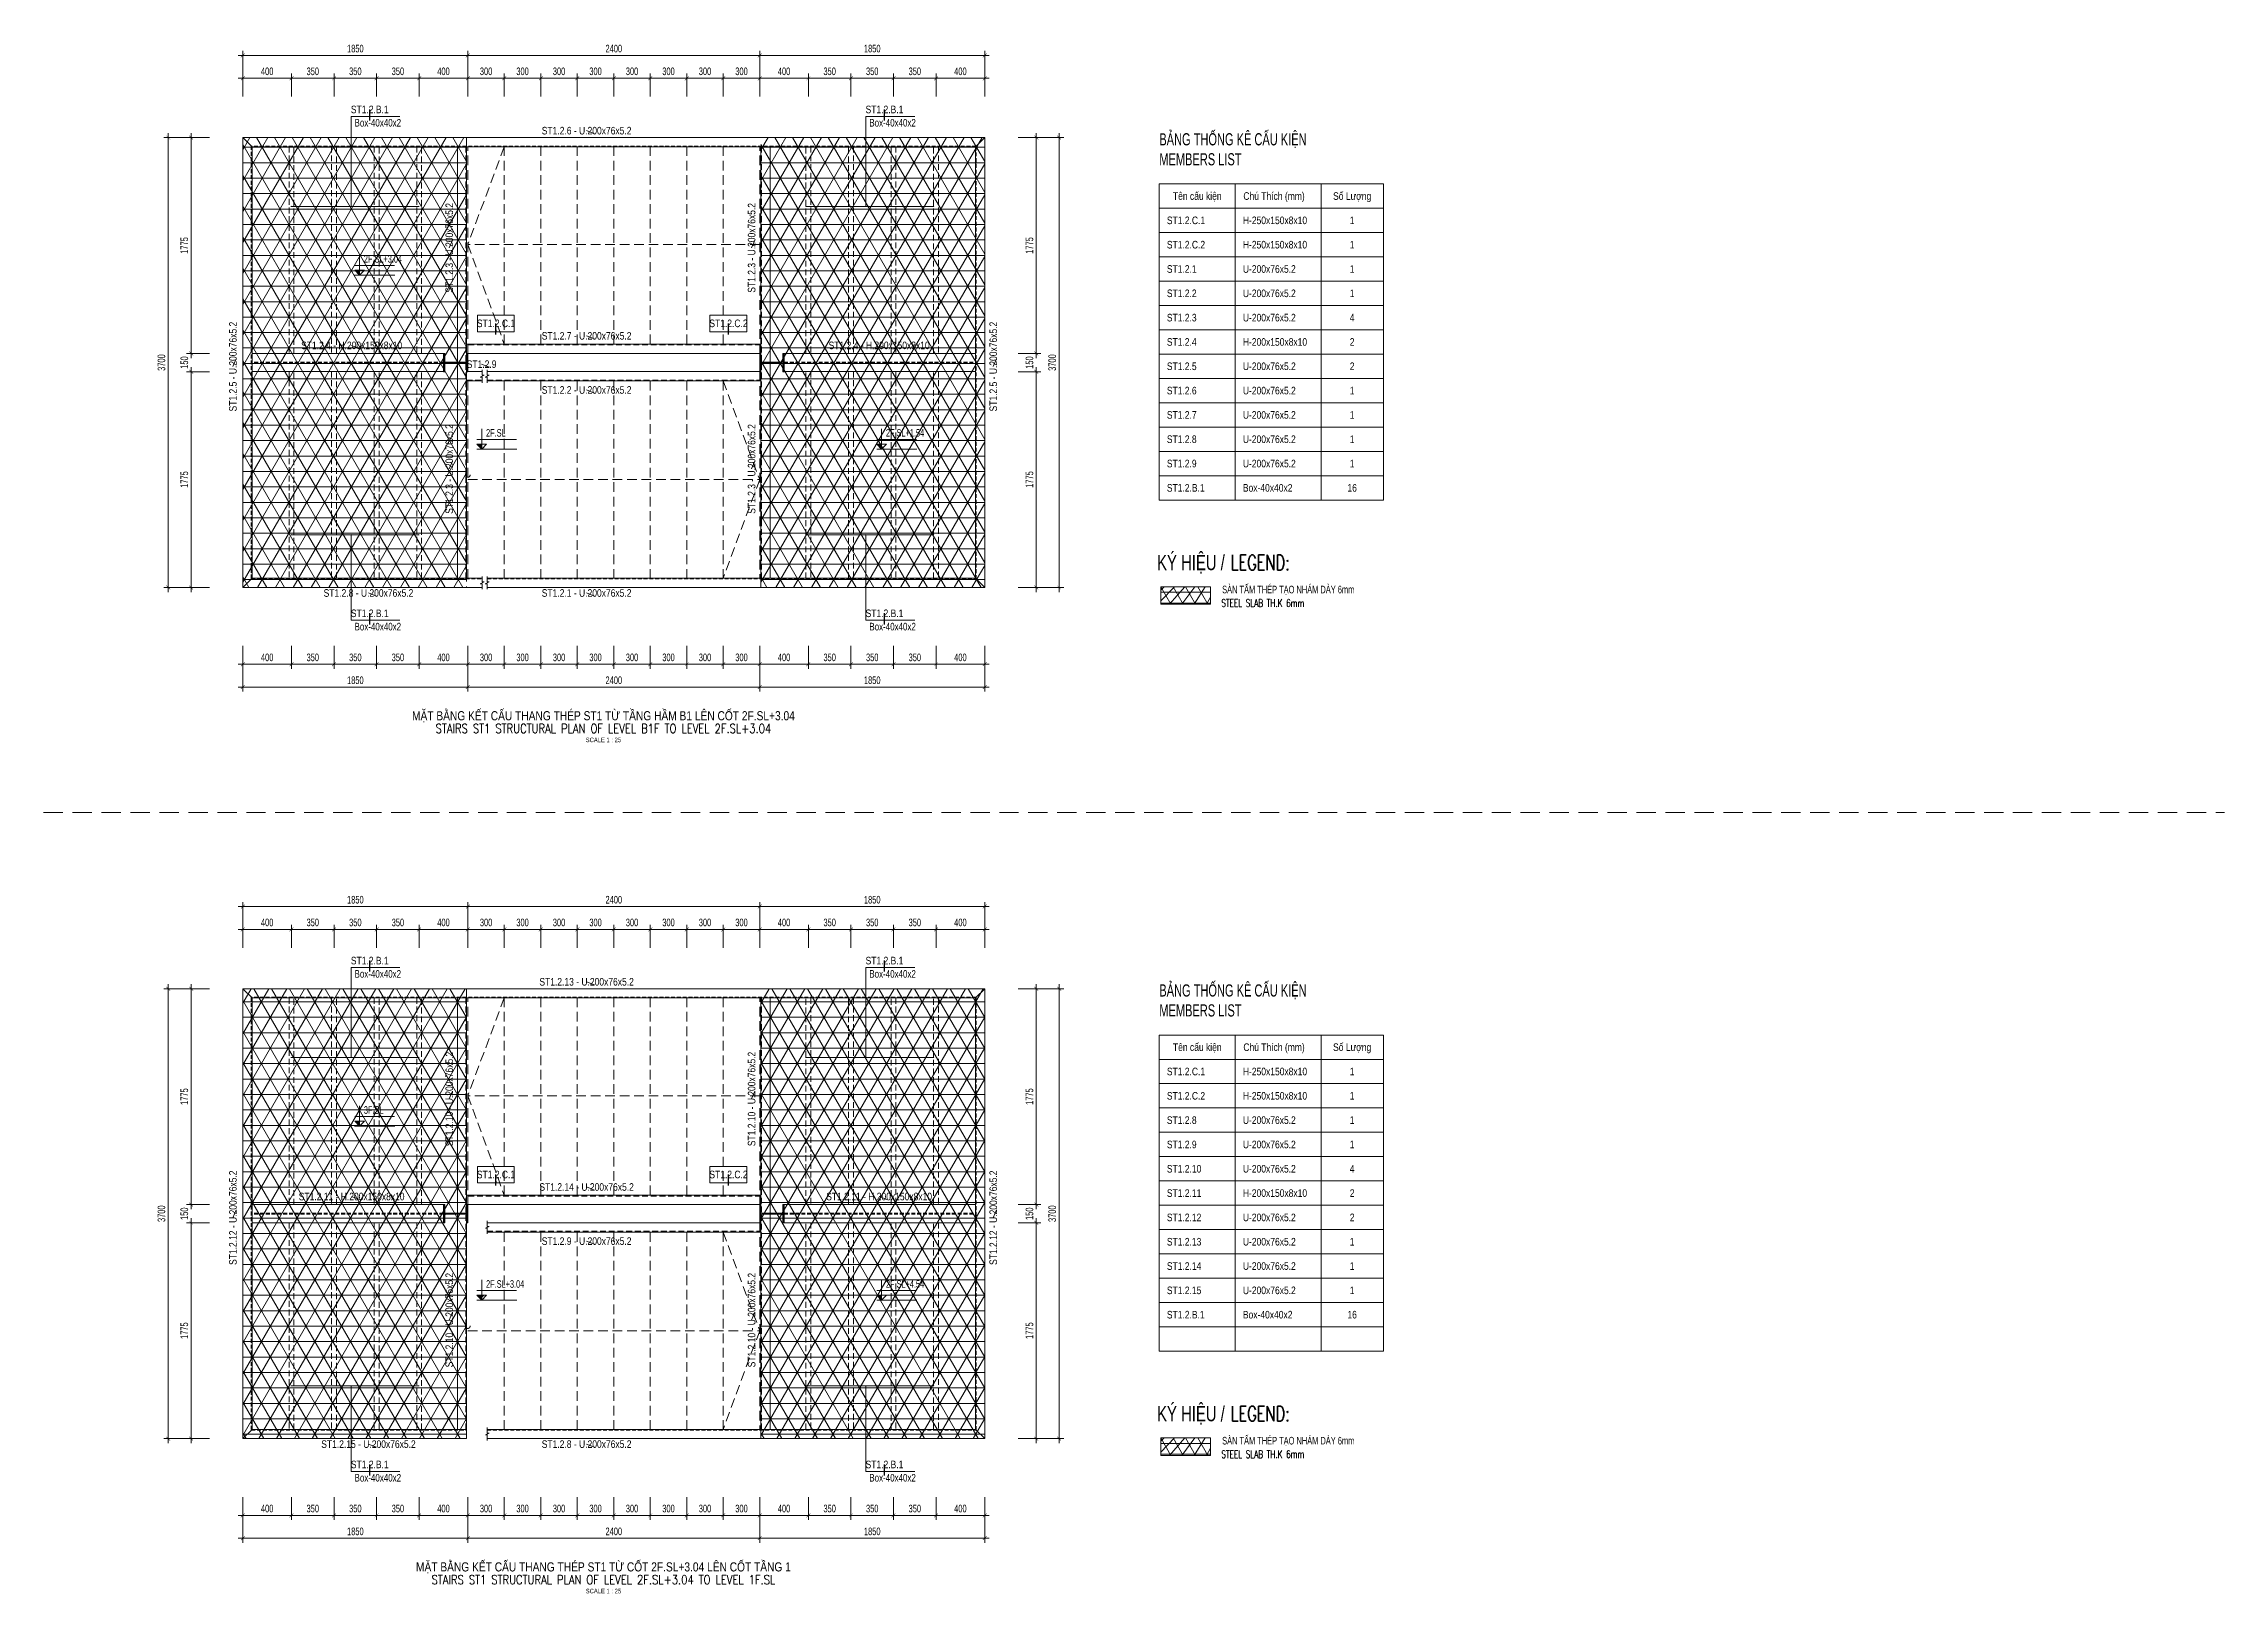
# Model space of a CAD drawing. Header units: millimetres. Extents: x 80771 to 163038, y -101774 to -59328.
# Drawn here: x 80771 to 98702, y -101774 to -89028 of the extents above; entities that cross this region are included whole.
import ezdxf
from ezdxf.enums import TextEntityAlignment as Align

# ---------------------------------------------------------------- set-up
doc = ezdxf.new("R2010")
doc.units = ezdxf.units.MM
doc.linetypes.add('HIDDEN2', pattern=[4.7625, 3.175, -1.5875])
for name, color, linetype, lineweight in [('$0$NDC_S_ANNO', 7, 'Continuous', 20), ('$0$NDC_S_DIM', 1, 'Continuous', 15), ('NDC_S-ANNO', 7, 'Continuous', 20), ('NDC_S-BEAM-NAME-VERT', 7, 'Continuous', 20), ('NDC_S-BEAM-STEL', 30, 'HIDDEN2', 18), ('NDC_S-COLS-NAME', 7, 'Continuous', 20), ('NDC_S-COLS-STEL', 2, 'Continuous', 20), ('NDC_S-CONT', 3, 'Continuous', 20), ('NDC_S-DIMS', 1, 'Continuous', 15), ('NDC_S-HIDN', 8, 'HIDDEN2', 13), ('NDC_S-HTCH-MAT', 8, 'Continuous', 15), ('NDC_S-MARK', 1, 'Continuous', 15), ('NDC_S-TABL', 3, 'Continuous', 20), ('NDC_S-TEXT-EN', 2, 'Continuous', 20), ('NDC_S-TEXT-SYMB', 7, 'Continuous', 20), ('NDC_S-TEXT-VIE', 7, 'Continuous', 20), ('NDC_S_ANNO', 7, 'Continuous', 20), ('NDC_S_BEAM NAME', 7, 'Continuous', 9), ('NDC_S_CONTINUOUS', 3, 'Continuous', 20), ('NDC_S_DIM', 1, 'Continuous', 15), ('NDC_S_ENG TITLE', 3, 'Continuous', 20), ('NDC_S_HATCH MATERIAL', 8, 'Continuous', 13), ('NDC_S_HIDDEN', 8, 'HIDDEN2', 13), ('NDC_S_TEXT SYMBOL', 7, 'Continuous', 20), ('NDC_S_VN TITLE', 6, 'Continuous', 35)]:
    doc.layers.add(name, color=color, linetype=linetype, lineweight=lineweight)
doc.styles.add('$0$ARIAL', font='arial.ttf', dxfattribs={"width": 0.8})
doc.styles.add('$0$NDC_DIM', font='', dxfattribs={"width": 0.75})
doc.styles.add('ARIAL', font='arial.ttf', dxfattribs={"width": 0.8})
doc.styles.add('NDC_ANNO', font='', dxfattribs={"width": 0.8})
doc.styles.add('NDC_ARIAL', font='arial.ttf', dxfattribs={"width": 0.85})
doc.styles.add('NDC_DIM', font='', dxfattribs={"width": 0.75})
doc.styles.add('NDC_EN TXT', font='romans.shx', dxfattribs={"width": 0.8})
doc.styles.add('NDC_VIE TXT', font='arial.ttf', dxfattribs={"width": 0.8})
doc.styles.get('$0$NDC_DIM').set_extended_font_data('Dotum')
doc.styles.get('NDC_ANNO').set_extended_font_data('Dotum')
doc.styles.get('NDC_DIM').set_extended_font_data('Dotum')
doc.dimstyles.new('$0$NDC_dim_iso', dxfattribs={"dimtxt": 2.5, "dimasz": 1, "dimexe": 1.5, "dimexo": 2.5, "dimgap": 1, "dimtad": 1, "dimdec": 0, "dimzin": 0, "dimdsep": 46, "dimtxsty": '$0$NDC_DIM', "dimblk": '$0$DIMMARK', "dimcen": 0.09, "dimdle": 1.2, "dimclrd": 1, "dimclre": 1, "dimclrt": 3, "dimadec": 0, "dimazin": 0, "dimtfac": 1, "dimtdec": 0, "dimtix": 1, "dimtofl": 0, "dimtmove": 0, "dimatfit": 3, "dimfxl": 8, "dimfxlon": 1, "dimtolj": 1, "dimtzin": 0, "dimarcsym": 0})
doc.dimstyles.new('NDC_dim_25', dxfattribs={"dimscale": 25, "dimtxt": 2.5, "dimasz": 1.5, "dimexe": 1.5, "dimexo": 2.5, "dimgap": 1, "dimtad": 1, "dimdec": 0, "dimrnd": 0.001, "dimzin": 0, "dimdsep": 46, "dimtxsty": 'NDC_DIM', "dimblk": 'DIMMARK', "dimcen": 0, "dimdle": 1.2, "dimclrd": 256, "dimclre": 256, "dimclrt": 3, "dimadec": 0, "dimazin": 0, "dimtfac": 1, "dimtdec": 0, "dimtix": 1, "dimtofl": 0, "dimtmove": 2, "dimatfit": 3, "dimfxl": 6, "dimfxlon": 1, "dimtolj": 1, "dimtzin": 0, "dimlwd": -1, "dimlwe": -1, "dimarcsym": 0})
doc.dimstyles.new('NDC_dim_iso', dxfattribs={"dimtxt": 2.5, "dimasz": 1.5, "dimexe": 1.5, "dimexo": 1.5, "dimgap": 1, "dimtad": 1, "dimdec": 0, "dimrnd": 0.001, "dimzin": 0, "dimdsep": 46, "dimtxsty": 'NDC_DIM', "dimblk": 'DIMMARK', "dimcen": 0, "dimdle": 1.2, "dimclrd": 256, "dimclre": 256, "dimclrt": 3, "dimadec": 0, "dimazin": 0, "dimtfac": 1, "dimtdec": 0, "dimtix": 1, "dimtofl": 0, "dimtmove": 2, "dimatfit": 3, "dimfxl": 6, "dimfxlon": 1, "dimtolj": 1, "dimtzin": 0, "dimlwd": -1, "dimlwe": -1, "dimarcsym": 0})

msp = doc.modelspace()

# ---------------------------------------------------------------- texts
at = {"layer": 'NDC_S-TEXT-EN', "style": 'NDC_EN TXT', "width": 0.7}
for s, height, p in [('LEGEND:', 125, (90532.3, -93358.4)), ('STEEL SLAB TH.K 6mm', 62.5, (90454.7, -93660.3)), ('LEGEND:', 125, (90532.3, -100358.4)), ('STEEL SLAB TH.K 6mm', 62.5, (90454.7, -100660.3))]:
    msp.add_text(s, height=height, dxfattribs=at).set_placement(p)
at = {"layer": 'NDC_S-TEXT-VIE', "style": 'NDC_ARIAL'}
for s, width, p in [('Box-40x40x2', 0.75, (83327.9, -89678.7)), ('Box-40x40x2', 0.75, (87560.3, -89678.7)), ('ST1.2.C.1', 0.8, (90006.5, -90481.4)), ('H-250x150x8x10', 0.8, (90631.5, -90481.4)), ('ST1.2.C.2', 0.8, (90006.5, -90681.4)), ('H-250x150x8x10', 0.8, (90631.5, -90681.4)), ('ST1.2.1', 0.8, (90006.5, -90881.4)), ('U-200x76x5.2', 0.8, (90631.5, -90881.4)), ('ST1.2.2', 0.8, (90006.5, -91081.4)), ('U-200x76x5.2', 0.8, (90631.5, -91081.4)), ('ST1.2.3', 0.8, (90006.5, -91281.4)), ('U-200x76x5.2', 0.8, (90631.5, -91281.4)), ('ST1.2.4', 0.8, (90006.5, -91481.4)), ('H-200x150x8x10', 0.8, (90631.5, -91481.4)), ('ST1.2.5', 0.8, (90006.5, -91681.4)), ('U-200x76x5.2', 0.8, (90631.5, -91681.4)), ('ST1.2.6', 0.8, (90006.5, -91881.4)), ('U-200x76x5.2', 0.8, (90631.5, -91881.4)), ('ST1.2.7', 0.8, (90006.5, -92081.4)), ('U-200x76x5.2', 0.8, (90631.5, -92081.4)), ('ST1.2.8', 0.8, (90006.5, -92281.4)), ('U-200x76x5.2', 0.8, (90631.5, -92281.4)), ('ST1.2.9', 0.8, (90006.5, -92481.4)), ('U-200x76x5.2', 0.8, (90631.5, -92481.4)), ('ST1.2.B.1', 0.8, (90006.5, -92681.4)), ('Box-40x40x2', 0.8, (90631.5, -92681.4)), ('Box-40x40x2', 0.75, (83327.9, -93822.6)), ('Box-40x40x2', 0.75, (87560.3, -93822.6)), ('Box-40x40x2', 0.75, (83327.9, -96678.7)), ('Box-40x40x2', 0.75, (87560.3, -96678.7)), ('ST1.2.C.1', 0.8, (90006.5, -97481.4)), ('H-250x150x8x10', 0.8, (90631.5, -97481.4)), ('ST1.2.C.2', 0.8, (90006.5, -97681.4)), ('H-250x150x8x10', 0.8, (90631.5, -97681.4)), ('ST1.2.8', 0.8, (90006.5, -97881.4)), ('U-200x76x5.2', 0.8, (90631.5, -97881.4)), ('ST1.2.9', 0.8, (90006.5, -98081.4)), ('U-200x76x5.2', 0.8, (90631.5, -98081.4)), ('ST1.2.10', 0.8, (90006.5, -98281.4)), ('U-200x76x5.2', 0.8, (90631.5, -98281.4)), ('ST1.2.11', 0.8, (90006.5, -98481.4)), ('H-200x150x8x10', 0.8, (90631.5, -98481.4)), ('ST1.2.12', 0.8, (90006.5, -98681.4)), ('U-200x76x5.2', 0.8, (90631.5, -98681.4)), ('ST1.2.13', 0.8, (90006.5, -98881.4)), ('U-200x76x5.2', 0.8, (90631.5, -98881.4)), ('ST1.2.14', 0.8, (90006.5, -99081.4)), ('U-200x76x5.2', 0.8, (90631.5, -99081.4)), ('ST1.2.15', 0.8, (90006.5, -99281.4)), ('U-200x76x5.2', 0.8, (90631.5, -99281.4)), ('ST1.2.B.1', 0.8, (90006.5, -99481.4)), ('Box-40x40x2', 0.8, (90631.5, -99481.4)), ('Box-40x40x2', 0.75, (83327.9, -100822.6)), ('Box-40x40x2', 0.75, (87560.3, -100822.6))]:
    msp.add_text(s, height=62.5, dxfattribs=dict(at, width=width)).set_placement(p, align=Align.MIDDLE_LEFT)
at = {"layer": 'NDC_S-TEXT-VIE', "style": 'NDC_VIE TXT'}
for s, height, width, p in [('BẢNG THỐNG KÊ CẤU KIỆN', 100, 0.65, (89944.4, -89764.7)), ('MEMBERS LIST', 100, 0.65, (89944.4, -89929)), ('KÝ HIỆU /', 125, 0.7, (89926, -93233.4)), ('BẢNG THỐNG KÊ CẤU KIỆN', 100, 0.65, (89944.4, -96764.7)), ('MEMBERS LIST', 100, 0.65, (89944.4, -96929)), ('KÝ HIỆU /', 125, 0.7, (89926, -100233.4))]:
    msp.add_text(s, height=height, dxfattribs=dict(at, width=width)).set_placement(p, align=Align.TOP_LEFT)
at = {"layer": 'NDC_S-TEXT-VIE', "style": 'NDC_ARIAL', "width": 0.8}
for s, p in [('Tên cấu kiện', (90256.5, -90281.4)), ('Chú Thích (mm)', (90887.6, -90281.4)), ('Số Lượng', (91530, -90281.4)), ('1', (91530, -90481.4)), ('1', (91530, -90681.4)), ('1', (91530, -90881.4)), ('1', (91530, -91081.4)), ('4', (91530, -91281.4)), ('2', (91530, -91481.4)), ('2', (91530, -91681.4)), ('1', (91530, -91881.4)), ('1', (91530, -92081.4)), ('1', (91530, -92281.4)), ('1', (91530, -92481.4)), ('16', (91530, -92681.4)), ('Tên cấu kiện', (90256.5, -97281.4)), ('Chú Thích (mm)', (90887.6, -97281.4)), ('Số Lượng', (91530, -97281.4)), ('1', (91530, -97481.4)), ('1', (91530, -97681.4)), ('1', (91530, -97881.4)), ('1', (91530, -98081.4)), ('4', (91530, -98281.4)), ('2', (91530, -98481.4)), ('2', (91530, -98681.4)), ('1', (91530, -98881.4)), ('1', (91530, -99081.4)), ('1', (91530, -99281.4)), ('16', (91530, -99481.4))]:
    msp.add_text(s, height=62.5, dxfattribs=at).set_placement(p, align=Align.MIDDLE_CENTER)
at = {"layer": 'NDC_S-TEXT-VIE', "style": 'NDC_VIE TXT', "width": 0.7}
for p in [(90461.1, -93548.9), (90461.1, -100548.9)]:
    msp.add_text('SÀN TẤM THÉP TẠO NHÁM DÀY 6mm', height=62.5, dxfattribs=at).set_placement(p)

# ---------------------------------------------------------------- blocks, each defined once
blk = doc.blocks.new('*U99')
for p, q in [((0.65, 7.48), (-1.87, 7.48)), ((0.93, 7.2), (0.93, 0.67)), ((1.24, 7.2), (1.24, 0.67)), ((1.52, 7.48), (4.04, 7.48)), ((0.65, 0.39), (-1.87, 0.39)), ((1.52, 0.39), (4.04, 0.39))]:
    blk.add_line(p, q)
for points in [[(4.04, 7.48), (4.04, 7.87), (-1.87, 7.87), (-1.87, 7.48)], [(-1.87, 0.39), (-1.87, 0), (4.04, 0), (4.04, 0.39)]]:
    blk.add_lwpolyline(points)
for centre, start, end in [((0.65, 7.2), 360, 450), ((1.52, 7.2), 90, 180), ((0.65, 0.67), 270, 360), ((1.52, 0.67), 180, 270)]:
    blk.add_arc(centre, 0.276, start, end)
blk = doc.blocks.new('*U98')
for p, q in [((0.65, 7.48), (-1.87, 7.48)), ((0.93, 7.2), (0.93, 0.67)), ((1.24, 7.2), (1.24, 0.67)), ((1.52, 7.48), (4.04, 7.48)), ((0.65, 0.39), (-1.87, 0.39)), ((1.52, 0.39), (4.04, 0.39))]:
    blk.add_line(p, q)
for points in [[(4.04, 7.48), (4.04, 7.87), (-1.87, 7.87), (-1.87, 7.48)], [(-1.87, 0.39), (-1.87, 0), (4.04, 0), (4.04, 0.39)]]:
    blk.add_lwpolyline(points)
for centre, start, end in [((0.65, 7.2), 360, 450), ((1.52, 7.2), 90, 180), ((0.65, 0.67), 270, 360), ((1.52, 0.67), 180, 270)]:
    blk.add_arc(centre, 0.276, start, end)
blk = doc.blocks.new('TT1')
at = {"layer": 'NDC_S_HATCH MATERIAL'}
h = blk.add_hatch(dxfattribs=at)
h.set_pattern_fill('NET3', color=256, scale=40)
h.set_pattern_definition([(0, (61817.37, 46136.75), (0, 127), []), (60, (61817.37, 46136.75), (-109.98523, 63.5), []), (120, (61817.37, 46136.75), (-109.98523, -63.5), [])])
h.paths.add_polyline_path([(0, 3700), (1840, 3700), (1840, 0), (0, 0)])
h = blk.add_hatch(dxfattribs=at)
h.set_pattern_fill('NET3', color=256, scale=40)
h.set_pattern_definition([(0, (66077.37, 46136.75), (0, 127), []), (60, (66077.37, 46136.75), (-109.98523, 63.5), []), (120, (66077.37, 46136.75), (-109.98523, -63.5), [])])
h.paths.add_polyline_path([(4260, 3700), (6100, 3700), (6100, 0), (4260, 0)])
h = blk.add_hatch(dxfattribs=at)
h.set_pattern_fill('ANSI31', color=256)
h.set_pattern_definition([(45, (60813.488, 46692.3806), (-2.24506403, 2.24506403), [])])
edge = h.paths.add_edge_path()
edge.add_line((1660, 1775), (1650, 1775))
edge.add_line((1650, 1775), (1650, 1925))
edge.add_line((1650, 1925), (1660, 1925))
edge = h.paths.add_edge_path()
edge.add_line((1833, 1846), (1667, 1846))
edge = h.paths.add_edge_path()
edge.add_line((1833, 1854), (1667, 1854))
edge = h.paths.add_edge_path(flags=16)
edge.add_line((1660, 1839), (1660, 1775))
edge = h.paths.add_edge_path()
edge.add_line((1840, 1839), (1840, 1775))
edge = h.paths.add_edge_path(flags=16)
edge.add_line((1660, 1861), (1660, 1925))
edge = h.paths.add_edge_path()
edge.add_line((1840, 1861), (1840, 1925))
edge = h.paths.add_edge_path()
edge.add_line((1840, 1925), (1850, 1925))
edge.add_line((1850, 1925), (1850, 1775))
edge.add_line((1850, 1775), (1840, 1775))
edge = h.paths.add_edge_path()
edge.add_arc((1667, 1839), 7.01, 90, 180)
edge = h.paths.add_edge_path()
edge.add_arc((1667, 1861), 7.01, 180, 270)
edge = h.paths.add_edge_path()
edge.add_arc((1833, 1839), 7.01, 0, 90)
edge = h.paths.add_edge_path()
edge.add_arc((1833, 1861), 7.01, 270, 360)
h = blk.add_hatch(dxfattribs=at)
h.set_pattern_fill('ANSI31', color=256)
h.set_pattern_definition([(45, (61113.488, 46692.3806), (-2.24506403, 2.24506403), [])])
edge = h.paths.add_edge_path()
edge.add_line((4260, 1775), (4250, 1775))
edge.add_line((4250, 1775), (4250, 1925))
edge.add_line((4250, 1925), (4260, 1925))
edge = h.paths.add_edge_path()
edge.add_line((4433, 1846), (4267, 1846))
edge = h.paths.add_edge_path()
edge.add_line((4433, 1854), (4267, 1854))
edge = h.paths.add_edge_path(flags=16)
edge.add_line((4260, 1839), (4260, 1775))
edge = h.paths.add_edge_path()
edge.add_line((4440, 1839), (4440, 1775))
edge = h.paths.add_edge_path(flags=16)
edge.add_line((4260, 1861), (4260, 1925))
edge = h.paths.add_edge_path()
edge.add_line((4440, 1861), (4440, 1925))
edge = h.paths.add_edge_path()
edge.add_line((4440, 1925), (4450, 1925))
edge.add_line((4450, 1925), (4450, 1775))
edge.add_line((4450, 1775), (4440, 1775))
edge = h.paths.add_edge_path()
edge.add_arc((4267, 1839), 7.01, 90, 180)
edge = h.paths.add_edge_path()
edge.add_arc((4267, 1861), 7.01, 180, 270)
edge = h.paths.add_edge_path()
edge.add_arc((4433, 1839), 7.01, 0, 90)
edge = h.paths.add_edge_path()
edge.add_arc((4433, 1861), 7.01, 270, 360)
at = {"layer": 'NDC_S-BEAM-STEL', "ltscale": 15}
for p, q in [((1834, 3624), (1834, 76)), ((4266, 3624), (4266, 76))]:
    blk.add_line(p, q, dxfattribs=at)
for points in [[(420, 3624), (380, 3624), (380, 1925), (420, 1925)], [(770, 3624), (730, 3624), (730, 1925), (770, 1925)], [(1120, 3624), (1080, 3624), (1080, 1925), (1120, 1925)], [(1470, 3624), (1430, 3624), (1430, 1925), (1470, 1925)], [(4630, 3624), (4670, 3624), (4670, 1925), (4630, 1925)], [(4980, 3624), (5020, 3624), (5020, 1925), (4980, 1925)], [(5330, 3624), (5370, 3624), (5370, 1925), (5330, 1925)], [(5680, 3624), (5720, 3624), (5720, 1925), (5680, 1925)], [(420, 1775), (380, 1775), (380, 76), (420, 76)], [(770, 1775), (730, 1775), (730, 76), (770, 76)], [(1120, 1775), (1080, 1775), (1080, 76), (1120, 76)], [(1470, 1775), (1430, 1775), (1430, 76), (1470, 76)], [(4630, 1775), (4670, 1775), (4670, 76), (4630, 76)], [(4980, 1775), (5020, 1775), (5020, 76), (4980, 76)], [(5330, 1775), (5370, 1775), (5370, 76), (5330, 76)], [(5680, 1775), (5720, 1775), (5720, 76), (5680, 76)]]:
    blk.add_lwpolyline(points, close=True, dxfattribs=at)
for points in [[(4260, 1995), (1840, 1995)], [(1840, 1705), (1968, 1705)], [(2010, 1705), (4260, 1705)]]:
    blk.add_lwpolyline(points, dxfattribs=at)
at = {"layer": 'NDC_S-HIDN', "ltscale": 25}
for p, q in [((1850, 1925), (1850, 3624)), ((2150, 2001), (2150, 3624)), ((2450, 2001), (2450, 3624)), ((2750, 2001), (2750, 3624)), ((3050, 2001), (3050, 3624)), ((3350, 2001), (3350, 3624)), ((3650, 2001), (3650, 3624)), ((3950, 2001), (3950, 3624)), ((4250, 1925), (4250, 3624)), ((1850, 1699), (1850, 76)), ((2150, 1699), (2150, 76)), ((2450, 1699), (2450, 76)), ((2750, 1699), (2750, 76)), ((3050, 1699), (3050, 76)), ((3350, 1699), (3350, 76)), ((3650, 1699), (3650, 76)), ((3950, 1699), (3950, 76)), ((4250, 1775), (4250, 76))]:
    blk.add_line(p, q, dxfattribs=at)
at = {"layer": 'NDC_S-HIDN', "ltscale": 10}
for p, q in [((1650, 1854), (76, 1854)), ((1650, 1846), (76, 1846)), ((4450, 1854), (6024, 1854)), ((4450, 1846), (6024, 1846))]:
    blk.add_line(p, q, dxfattribs=at)
at = {"layer": 'NDC_S-HIDN', "ltscale": 25}
blk.add_lwpolyline([(0, 3700), (1840, 3700), (1840, 0), (0, 0)], close=True, dxfattribs=at)
at = {"layer": 'NDC_S-HIDN', "ltscale": 10}
blk.add_lwpolyline([(2010, 70), (6030, 70), (6030, 3630), (70, 3630), (70, 70), (1968, 70)], dxfattribs=at)
at = {"layer": 'NDC_S-HIDN', "ltscale": 25}
for points in [[(2150, 3624), (1850, 2820), (2150, 2001)], [(4260, 3700), (6100, 3700), (6100, 0), (4260, 0), (4260, 1925)], [(4250, 2820), (1850, 2820)], [(3950, 1699), (4250, 887), (3950, 76)], [(1850, 887), (4250, 887)]]:
    blk.add_lwpolyline(points, dxfattribs=at)
blk.add_circle((1850, 926), 19.2, dxfattribs=at)
at = {"layer": 'NDC_S_CONTINUOUS'}
for p, q in [((0, 3700), (76, 3624)), ((1764, 3624), (1764, 76)), ((1840, 3624), (1840, 76)), ((4260, 3624), (4260, 76)), ((4336, 3624), (4336, 76)), ((6024, 3624), (6100, 3700)), ((1650, 1925), (76, 1925)), ((4450, 1925), (6024, 1925)), ((1650, 1775), (76, 1775)), ((4450, 1775), (6024, 1775)), ((0, 0), (76, 76)), ((6024, 76), (6100, 0))]:
    blk.add_line(p, q, dxfattribs=at)
for points in [[(2010, 0), (6100, 0), (6100, 3700), (0, 3700), (0, 0), (1968, 0)], [(2010, 76), (6024, 76), (6024, 3624), (76, 3624), (76, 76), (1968, 76)], [(4260, 2001), (1840, 2001)], [(1660, 1925), (1650, 1925), (1650, 1775), (1660, 1775)], [(4260, 1925), (1840, 1925)], [(1840, 1775), (1968, 1775)], [(1840, 1699), (1968, 1699)], [(2010, 1775), (4260, 1775)], [(2010, 1699), (4260, 1699)]]:
    blk.add_lwpolyline(points, dxfattribs=at)
at = {"layer": 'NDC_S_HATCH MATERIAL'}
for points in [[(1968, 1684), (1968, 1729), (1953, 1729), (1984, 1745), (1968, 1745), (1968, 1790)], [(2010, 1684), (2010, 1729), (1994, 1729), (2025, 1745), (2010, 1745), (2010, 1790)], [(1968, -15), (1968, 30), (1953, 30), (1984, 46), (1968, 46), (1968, 91)], [(2010, -15), (2010, 30), (1994, 30), (2025, 46), (2010, 46), (2010, 91)]]:
    blk.add_lwpolyline(points, dxfattribs=at)
at = {"layer": 'NDC_S-COLS-STEL', "xscale": -25.40000000000001, "yscale": 25.40000000000001, "zscale": 25.4, "rotation": 270}
for name, p in [('*U99', (1650, 1822)), ('*U98', (4250, 1822))]:
    blk.add_blockref(name, p, dxfattribs=at)
blk = doc.blocks.new('DIMMARK')
at = {"layer": 'NDC_S_DIM', "color": 1}
blk.add_line((-1.5, 0), (1, 0), dxfattribs=at)
at = {"layer": 'NDC_S_DIM', "color": 2, "const_width": 0.1}
blk.add_lwpolyline([(-0.42, -0.42), (0.42, 0.42)], dxfattribs=at)
blk = doc.blocks.new('*D384')
at = {"layer": 'Defpoints', "color": 0, "transparency": 16777216}
for p in [(82409, -93501), (84259, -93501), (84259, -94320)]:
    blk.add_point(p, dxfattribs=at)
at = {"layer": 'NDC_S_DIM', "transparency": 16777216}
for p, q in [((82409, -94170), (82409, -94357)), ((84259, -94170), (84259, -94357)), ((82446, -94320), (84221, -94320))]:
    blk.add_line(p, q, dxfattribs=at)
at = {"layer": 'NDC_S_DIM', "transparency": 16777216, "xscale": 37.5, "yscale": 37.5, "zscale": 37.5, "rotation": 180}
blk.add_blockref('DIMMARK', (82409, -94320), dxfattribs=at)
at = {"layer": 'NDC_S_DIM', "transparency": 16777216, "xscale": 37.5, "yscale": 37.5, "zscale": 37.5}
blk.add_blockref('DIMMARK', (84259, -94320), dxfattribs=at)
at = {"layer": 'NDC_S_DIM', "color": 3, "transparency": 16777216, "insert": (83334, -94264), "char_height": 62.5, "attachment_point": 5, "style": 'NDC_DIM'}
blk.add_mtext('\\A1;1850', dxfattribs=at)
blk = doc.blocks.new('*D385')
at = {"layer": 'Defpoints', "color": 0, "transparency": 16777216}
for p in [(84259, -93501), (86659, -93501), (86659, -94320)]:
    blk.add_point(p, dxfattribs=at)
at = {"layer": 'NDC_S_DIM', "transparency": 16777216}
for p, q in [((84259, -94170), (84259, -94357)), ((86659, -94170), (86659, -94357)), ((84296, -94320), (86621, -94320))]:
    blk.add_line(p, q, dxfattribs=at)
at = {"layer": 'NDC_S_DIM', "transparency": 16777216, "xscale": 37.5, "yscale": 37.5, "zscale": 37.5, "rotation": 180}
blk.add_blockref('DIMMARK', (84259, -94320), dxfattribs=at)
at = {"layer": 'NDC_S_DIM', "transparency": 16777216, "xscale": 37.5, "yscale": 37.5, "zscale": 37.5}
blk.add_blockref('DIMMARK', (86659, -94320), dxfattribs=at)
at = {"layer": 'NDC_S_DIM', "color": 3, "transparency": 16777216, "insert": (85459, -94264), "char_height": 62.5, "attachment_point": 5, "style": 'NDC_DIM'}
blk.add_mtext('\\A1;2400', dxfattribs=at)
blk = doc.blocks.new('*D386')
at = {"layer": 'Defpoints', "color": 0, "transparency": 16777216}
for p in [(86659, -93501), (88509, -93501), (88509, -94320)]:
    blk.add_point(p, dxfattribs=at)
at = {"layer": 'NDC_S_DIM', "transparency": 16777216}
for p, q in [((86659, -94170), (86659, -94357)), ((88509, -94170), (88509, -94357)), ((86696, -94320), (88471, -94320))]:
    blk.add_line(p, q, dxfattribs=at)
at = {"layer": 'NDC_S_DIM', "transparency": 16777216, "xscale": 37.5, "yscale": 37.5, "zscale": 37.5, "rotation": 180}
blk.add_blockref('DIMMARK', (86659, -94320), dxfattribs=at)
at = {"layer": 'NDC_S_DIM', "transparency": 16777216, "xscale": 37.5, "yscale": 37.5, "zscale": 37.5}
blk.add_blockref('DIMMARK', (88509, -94320), dxfattribs=at)
at = {"layer": 'NDC_S_DIM', "color": 3, "transparency": 16777216, "insert": (87584, -94264), "char_height": 62.5, "attachment_point": 5, "style": 'NDC_DIM'}
blk.add_mtext('\\A1;1850', dxfattribs=at)
blk = doc.blocks.new('*D387')
at = {"layer": 'Defpoints', "color": 0, "transparency": 16777216}
for p in [(82409, -93501), (82809, -93501), (82809, -94132)]:
    blk.add_point(p, dxfattribs=at)
at = {"layer": 'NDC_S_DIM', "transparency": 16777216}
for p, q in [((82409, -93982), (82409, -94170)), ((82446, -94132), (82771, -94132)), ((82809, -93982), (82809, -94170))]:
    blk.add_line(p, q, dxfattribs=at)
at = {"layer": 'NDC_S_DIM', "transparency": 16777216, "xscale": 37.5, "yscale": 37.5, "zscale": 37.5, "rotation": 180}
blk.add_blockref('DIMMARK', (82409, -94132), dxfattribs=at)
at = {"layer": 'NDC_S_DIM', "transparency": 16777216, "xscale": 37.5, "yscale": 37.5, "zscale": 37.5}
blk.add_blockref('DIMMARK', (82809, -94132), dxfattribs=at)
at = {"layer": 'NDC_S_DIM', "color": 3, "transparency": 16777216, "insert": (82609, -94076), "char_height": 62.5, "attachment_point": 5, "style": 'NDC_DIM'}
blk.add_mtext('\\A1;400', dxfattribs=at)
blk = doc.blocks.new('*D388')
at = {"layer": 'Defpoints', "color": 0, "transparency": 16777216}
for p in [(82809, -93501), (83159, -93501), (83159, -94132)]:
    blk.add_point(p, dxfattribs=at)
at = {"layer": 'NDC_S_DIM', "transparency": 16777216}
for p, q in [((82809, -93982), (82809, -94170)), ((82846, -94132), (83121, -94132)), ((83159, -93982), (83159, -94170))]:
    blk.add_line(p, q, dxfattribs=at)
at = {"layer": 'NDC_S_DIM', "transparency": 16777216, "xscale": 37.5, "yscale": 37.5, "zscale": 37.5, "rotation": 180}
blk.add_blockref('DIMMARK', (82809, -94132), dxfattribs=at)
at = {"layer": 'NDC_S_DIM', "transparency": 16777216, "xscale": 37.5, "yscale": 37.5, "zscale": 37.5}
blk.add_blockref('DIMMARK', (83159, -94132), dxfattribs=at)
at = {"layer": 'NDC_S_DIM', "color": 3, "transparency": 16777216, "insert": (82984, -94076), "char_height": 62.5, "attachment_point": 5, "style": 'NDC_DIM'}
blk.add_mtext('\\A1;350', dxfattribs=at)
blk = doc.blocks.new('*D389')
at = {"layer": 'Defpoints', "color": 0, "transparency": 16777216}
for p in [(83159, -93501), (83509, -93501), (83509, -94132)]:
    blk.add_point(p, dxfattribs=at)
at = {"layer": 'NDC_S_DIM', "transparency": 16777216}
for p, q in [((83159, -93982), (83159, -94170)), ((83196, -94132), (83471, -94132)), ((83509, -93982), (83509, -94170))]:
    blk.add_line(p, q, dxfattribs=at)
at = {"layer": 'NDC_S_DIM', "transparency": 16777216, "xscale": 37.5, "yscale": 37.5, "zscale": 37.5, "rotation": 180}
blk.add_blockref('DIMMARK', (83159, -94132), dxfattribs=at)
at = {"layer": 'NDC_S_DIM', "transparency": 16777216, "xscale": 37.5, "yscale": 37.5, "zscale": 37.5}
blk.add_blockref('DIMMARK', (83509, -94132), dxfattribs=at)
at = {"layer": 'NDC_S_DIM', "color": 3, "transparency": 16777216, "insert": (83334, -94076), "char_height": 62.5, "attachment_point": 5, "style": 'NDC_DIM'}
blk.add_mtext('\\A1;350', dxfattribs=at)
blk = doc.blocks.new('*D390')
at = {"layer": 'Defpoints', "color": 0, "transparency": 16777216}
for p in [(83509, -93501), (83859, -93501), (83859, -94132)]:
    blk.add_point(p, dxfattribs=at)
at = {"layer": 'NDC_S_DIM', "transparency": 16777216}
for p, q in [((83509, -93982), (83509, -94170)), ((83546, -94132), (83821, -94132)), ((83859, -93982), (83859, -94170))]:
    blk.add_line(p, q, dxfattribs=at)
at = {"layer": 'NDC_S_DIM', "transparency": 16777216, "xscale": 37.5, "yscale": 37.5, "zscale": 37.5, "rotation": 180}
blk.add_blockref('DIMMARK', (83509, -94132), dxfattribs=at)
at = {"layer": 'NDC_S_DIM', "transparency": 16777216, "xscale": 37.5, "yscale": 37.5, "zscale": 37.5}
blk.add_blockref('DIMMARK', (83859, -94132), dxfattribs=at)
at = {"layer": 'NDC_S_DIM', "color": 3, "transparency": 16777216, "insert": (83684, -94076), "char_height": 62.5, "attachment_point": 5, "style": 'NDC_DIM'}
blk.add_mtext('\\A1;350', dxfattribs=at)
blk = doc.blocks.new('*D391')
at = {"layer": 'Defpoints', "color": 0, "transparency": 16777216}
for p in [(83859, -93501), (84259, -93501), (84259, -94132)]:
    blk.add_point(p, dxfattribs=at)
at = {"layer": 'NDC_S_DIM', "transparency": 16777216}
for p, q in [((83859, -93982), (83859, -94170)), ((83896, -94132), (84221, -94132)), ((84259, -93982), (84259, -94170))]:
    blk.add_line(p, q, dxfattribs=at)
at = {"layer": 'NDC_S_DIM', "transparency": 16777216, "xscale": 37.5, "yscale": 37.5, "zscale": 37.5, "rotation": 180}
blk.add_blockref('DIMMARK', (83859, -94132), dxfattribs=at)
at = {"layer": 'NDC_S_DIM', "transparency": 16777216, "xscale": 37.5, "yscale": 37.5, "zscale": 37.5}
blk.add_blockref('DIMMARK', (84259, -94132), dxfattribs=at)
at = {"layer": 'NDC_S_DIM', "color": 3, "transparency": 16777216, "insert": (84059, -94076), "char_height": 62.5, "attachment_point": 5, "style": 'NDC_DIM'}
blk.add_mtext('\\A1;400', dxfattribs=at)
blk = doc.blocks.new('*D392')
at = {"layer": 'Defpoints', "color": 0, "transparency": 16777216}
for p in [(84259, -93501), (84559, -93501), (84559, -94132)]:
    blk.add_point(p, dxfattribs=at)
at = {"layer": 'NDC_S_DIM', "transparency": 16777216}
for p, q in [((84259, -93982), (84259, -94170)), ((84296, -94132), (84521, -94132)), ((84559, -93982), (84559, -94170))]:
    blk.add_line(p, q, dxfattribs=at)
at = {"layer": 'NDC_S_DIM', "transparency": 16777216, "xscale": 37.5, "yscale": 37.5, "zscale": 37.5, "rotation": 180}
blk.add_blockref('DIMMARK', (84259, -94132), dxfattribs=at)
at = {"layer": 'NDC_S_DIM', "transparency": 16777216, "xscale": 37.5, "yscale": 37.5, "zscale": 37.5}
blk.add_blockref('DIMMARK', (84559, -94132), dxfattribs=at)
at = {"layer": 'NDC_S_DIM', "color": 3, "transparency": 16777216, "insert": (84409, -94076), "char_height": 62.5, "attachment_point": 5, "style": 'NDC_DIM'}
blk.add_mtext('\\A1;300', dxfattribs=at)
blk = doc.blocks.new('*D393')
at = {"layer": 'Defpoints', "color": 0, "transparency": 16777216}
for p in [(84559, -93501), (84859, -93501), (84859, -94132)]:
    blk.add_point(p, dxfattribs=at)
at = {"layer": 'NDC_S_DIM', "transparency": 16777216}
for p, q in [((84559, -93982), (84559, -94170)), ((84596, -94132), (84821, -94132)), ((84859, -93982), (84859, -94170))]:
    blk.add_line(p, q, dxfattribs=at)
at = {"layer": 'NDC_S_DIM', "transparency": 16777216, "xscale": 37.5, "yscale": 37.5, "zscale": 37.5, "rotation": 180}
blk.add_blockref('DIMMARK', (84559, -94132), dxfattribs=at)
at = {"layer": 'NDC_S_DIM', "transparency": 16777216, "xscale": 37.5, "yscale": 37.5, "zscale": 37.5}
blk.add_blockref('DIMMARK', (84859, -94132), dxfattribs=at)
at = {"layer": 'NDC_S_DIM', "color": 3, "transparency": 16777216, "insert": (84709, -94076), "char_height": 62.5, "attachment_point": 5, "style": 'NDC_DIM'}
blk.add_mtext('\\A1;300', dxfattribs=at)
blk = doc.blocks.new('*D394')
at = {"layer": 'Defpoints', "color": 0, "transparency": 16777216}
for p in [(84859, -93501), (85159, -93501), (85159, -94132)]:
    blk.add_point(p, dxfattribs=at)
at = {"layer": 'NDC_S_DIM', "transparency": 16777216}
for p, q in [((84859, -93982), (84859, -94170)), ((84896, -94132), (85121, -94132)), ((85159, -93982), (85159, -94170))]:
    blk.add_line(p, q, dxfattribs=at)
at = {"layer": 'NDC_S_DIM', "transparency": 16777216, "xscale": 37.5, "yscale": 37.5, "zscale": 37.5, "rotation": 180}
blk.add_blockref('DIMMARK', (84859, -94132), dxfattribs=at)
at = {"layer": 'NDC_S_DIM', "transparency": 16777216, "xscale": 37.5, "yscale": 37.5, "zscale": 37.5}
blk.add_blockref('DIMMARK', (85159, -94132), dxfattribs=at)
at = {"layer": 'NDC_S_DIM', "color": 3, "transparency": 16777216, "insert": (85009, -94076), "char_height": 62.5, "attachment_point": 5, "style": 'NDC_DIM'}
blk.add_mtext('\\A1;300', dxfattribs=at)
blk = doc.blocks.new('*D395')
at = {"layer": 'Defpoints', "color": 0, "transparency": 16777216}
for p in [(85159, -93501), (85459, -93501), (85459, -94132)]:
    blk.add_point(p, dxfattribs=at)
at = {"layer": 'NDC_S_DIM', "transparency": 16777216}
for p, q in [((85159, -93982), (85159, -94170)), ((85196, -94132), (85421, -94132)), ((85459, -93982), (85459, -94170))]:
    blk.add_line(p, q, dxfattribs=at)
at = {"layer": 'NDC_S_DIM', "transparency": 16777216, "xscale": 37.5, "yscale": 37.5, "zscale": 37.5, "rotation": 180}
blk.add_blockref('DIMMARK', (85159, -94132), dxfattribs=at)
at = {"layer": 'NDC_S_DIM', "transparency": 16777216, "xscale": 37.5, "yscale": 37.5, "zscale": 37.5}
blk.add_blockref('DIMMARK', (85459, -94132), dxfattribs=at)
at = {"layer": 'NDC_S_DIM', "color": 3, "transparency": 16777216, "insert": (85309, -94076), "char_height": 62.5, "attachment_point": 5, "style": 'NDC_DIM'}
blk.add_mtext('\\A1;300', dxfattribs=at)
blk = doc.blocks.new('*D396')
at = {"layer": 'Defpoints', "color": 0, "transparency": 16777216}
for p in [(85459, -93501), (85759, -93501), (85759, -94132)]:
    blk.add_point(p, dxfattribs=at)
at = {"layer": 'NDC_S_DIM', "transparency": 16777216}
for p, q in [((85459, -93982), (85459, -94170)), ((85496, -94132), (85721, -94132)), ((85759, -93982), (85759, -94170))]:
    blk.add_line(p, q, dxfattribs=at)
at = {"layer": 'NDC_S_DIM', "transparency": 16777216, "xscale": 37.5, "yscale": 37.5, "zscale": 37.5, "rotation": 180}
blk.add_blockref('DIMMARK', (85459, -94132), dxfattribs=at)
at = {"layer": 'NDC_S_DIM', "transparency": 16777216, "xscale": 37.5, "yscale": 37.5, "zscale": 37.5}
blk.add_blockref('DIMMARK', (85759, -94132), dxfattribs=at)
at = {"layer": 'NDC_S_DIM', "color": 3, "transparency": 16777216, "insert": (85609, -94076), "char_height": 62.5, "attachment_point": 5, "style": 'NDC_DIM'}
blk.add_mtext('\\A1;300', dxfattribs=at)
blk = doc.blocks.new('*D397')
at = {"layer": 'Defpoints', "color": 0, "transparency": 16777216}
for p in [(85759, -93501), (86059, -93501), (86059, -94132)]:
    blk.add_point(p, dxfattribs=at)
at = {"layer": 'NDC_S_DIM', "transparency": 16777216}
for p, q in [((85759, -93982), (85759, -94170)), ((85796, -94132), (86021, -94132)), ((86059, -93982), (86059, -94170))]:
    blk.add_line(p, q, dxfattribs=at)
at = {"layer": 'NDC_S_DIM', "transparency": 16777216, "xscale": 37.5, "yscale": 37.5, "zscale": 37.5, "rotation": 180}
blk.add_blockref('DIMMARK', (85759, -94132), dxfattribs=at)
at = {"layer": 'NDC_S_DIM', "transparency": 16777216, "xscale": 37.5, "yscale": 37.5, "zscale": 37.5}
blk.add_blockref('DIMMARK', (86059, -94132), dxfattribs=at)
at = {"layer": 'NDC_S_DIM', "color": 3, "transparency": 16777216, "insert": (85909, -94076), "char_height": 62.5, "attachment_point": 5, "style": 'NDC_DIM'}
blk.add_mtext('\\A1;300', dxfattribs=at)
blk = doc.blocks.new('*D398')
at = {"layer": 'Defpoints', "color": 0, "transparency": 16777216}
for p in [(86059, -93501), (86359, -93501), (86359, -94132)]:
    blk.add_point(p, dxfattribs=at)
at = {"layer": 'NDC_S_DIM', "transparency": 16777216}
for p, q in [((86059, -93982), (86059, -94170)), ((86096, -94132), (86321, -94132)), ((86359, -93982), (86359, -94170))]:
    blk.add_line(p, q, dxfattribs=at)
at = {"layer": 'NDC_S_DIM', "transparency": 16777216, "xscale": 37.5, "yscale": 37.5, "zscale": 37.5, "rotation": 180}
blk.add_blockref('DIMMARK', (86059, -94132), dxfattribs=at)
at = {"layer": 'NDC_S_DIM', "transparency": 16777216, "xscale": 37.5, "yscale": 37.5, "zscale": 37.5}
blk.add_blockref('DIMMARK', (86359, -94132), dxfattribs=at)
at = {"layer": 'NDC_S_DIM', "color": 3, "transparency": 16777216, "insert": (86209, -94076), "char_height": 62.5, "attachment_point": 5, "style": 'NDC_DIM'}
blk.add_mtext('\\A1;300', dxfattribs=at)
blk = doc.blocks.new('*D399')
at = {"layer": 'Defpoints', "color": 0, "transparency": 16777216}
for p in [(86359, -93501), (86659, -93501), (86659, -94132)]:
    blk.add_point(p, dxfattribs=at)
at = {"layer": 'NDC_S_DIM', "transparency": 16777216}
for p, q in [((86359, -93982), (86359, -94170)), ((86396, -94132), (86621, -94132)), ((86659, -93982), (86659, -94170))]:
    blk.add_line(p, q, dxfattribs=at)
at = {"layer": 'NDC_S_DIM', "transparency": 16777216, "xscale": 37.5, "yscale": 37.5, "zscale": 37.5, "rotation": 180}
blk.add_blockref('DIMMARK', (86359, -94132), dxfattribs=at)
at = {"layer": 'NDC_S_DIM', "transparency": 16777216, "xscale": 37.5, "yscale": 37.5, "zscale": 37.5}
blk.add_blockref('DIMMARK', (86659, -94132), dxfattribs=at)
at = {"layer": 'NDC_S_DIM', "color": 3, "transparency": 16777216, "insert": (86509, -94076), "char_height": 62.5, "attachment_point": 5, "style": 'NDC_DIM'}
blk.add_mtext('\\A1;300', dxfattribs=at)
blk = doc.blocks.new('*D400')
at = {"layer": 'Defpoints', "color": 0, "transparency": 16777216}
for p in [(86659, -93501), (87059, -93501), (87059, -94132)]:
    blk.add_point(p, dxfattribs=at)
at = {"layer": 'NDC_S_DIM', "transparency": 16777216}
for p, q in [((86659, -93982), (86659, -94170)), ((86696, -94132), (87021, -94132)), ((87059, -93982), (87059, -94170))]:
    blk.add_line(p, q, dxfattribs=at)
at = {"layer": 'NDC_S_DIM', "transparency": 16777216, "xscale": 37.5, "yscale": 37.5, "zscale": 37.5, "rotation": 180}
blk.add_blockref('DIMMARK', (86659, -94132), dxfattribs=at)
at = {"layer": 'NDC_S_DIM', "transparency": 16777216, "xscale": 37.5, "yscale": 37.5, "zscale": 37.5}
blk.add_blockref('DIMMARK', (87059, -94132), dxfattribs=at)
at = {"layer": 'NDC_S_DIM', "color": 3, "transparency": 16777216, "insert": (86859, -94076), "char_height": 62.5, "attachment_point": 5, "style": 'NDC_DIM'}
blk.add_mtext('\\A1;400', dxfattribs=at)
blk = doc.blocks.new('*D401')
at = {"layer": 'Defpoints', "color": 0, "transparency": 16777216}
for p in [(87059, -93501), (87409, -93501), (87409, -94132)]:
    blk.add_point(p, dxfattribs=at)
at = {"layer": 'NDC_S_DIM', "transparency": 16777216}
for p, q in [((87059, -93982), (87059, -94170)), ((87096, -94132), (87371, -94132)), ((87409, -93982), (87409, -94170))]:
    blk.add_line(p, q, dxfattribs=at)
at = {"layer": 'NDC_S_DIM', "transparency": 16777216, "xscale": 37.5, "yscale": 37.5, "zscale": 37.5, "rotation": 180}
blk.add_blockref('DIMMARK', (87059, -94132), dxfattribs=at)
at = {"layer": 'NDC_S_DIM', "transparency": 16777216, "xscale": 37.5, "yscale": 37.5, "zscale": 37.5}
blk.add_blockref('DIMMARK', (87409, -94132), dxfattribs=at)
at = {"layer": 'NDC_S_DIM', "color": 3, "transparency": 16777216, "insert": (87234, -94076), "char_height": 62.5, "attachment_point": 5, "style": 'NDC_DIM'}
blk.add_mtext('\\A1;350', dxfattribs=at)
blk = doc.blocks.new('*D402')
at = {"layer": 'Defpoints', "color": 0, "transparency": 16777216}
for p in [(87409, -93501), (87759, -93501), (87759, -94132)]:
    blk.add_point(p, dxfattribs=at)
at = {"layer": 'NDC_S_DIM', "transparency": 16777216}
for p, q in [((87409, -93982), (87409, -94170)), ((87446, -94132), (87721, -94132)), ((87759, -93982), (87759, -94170))]:
    blk.add_line(p, q, dxfattribs=at)
at = {"layer": 'NDC_S_DIM', "transparency": 16777216, "xscale": 37.5, "yscale": 37.5, "zscale": 37.5, "rotation": 180}
blk.add_blockref('DIMMARK', (87409, -94132), dxfattribs=at)
at = {"layer": 'NDC_S_DIM', "transparency": 16777216, "xscale": 37.5, "yscale": 37.5, "zscale": 37.5}
blk.add_blockref('DIMMARK', (87759, -94132), dxfattribs=at)
at = {"layer": 'NDC_S_DIM', "color": 3, "transparency": 16777216, "insert": (87584, -94076), "char_height": 62.5, "attachment_point": 5, "style": 'NDC_DIM'}
blk.add_mtext('\\A1;350', dxfattribs=at)
blk = doc.blocks.new('*D403')
at = {"layer": 'Defpoints', "color": 0, "transparency": 16777216}
for p in [(87759, -93501), (88109, -93501), (88109, -94132)]:
    blk.add_point(p, dxfattribs=at)
at = {"layer": 'NDC_S_DIM', "transparency": 16777216}
for p, q in [((87759, -93982), (87759, -94170)), ((87796, -94132), (88071, -94132)), ((88109, -93982), (88109, -94170))]:
    blk.add_line(p, q, dxfattribs=at)
at = {"layer": 'NDC_S_DIM', "transparency": 16777216, "xscale": 37.5, "yscale": 37.5, "zscale": 37.5, "rotation": 180}
blk.add_blockref('DIMMARK', (87759, -94132), dxfattribs=at)
at = {"layer": 'NDC_S_DIM', "transparency": 16777216, "xscale": 37.5, "yscale": 37.5, "zscale": 37.5}
blk.add_blockref('DIMMARK', (88109, -94132), dxfattribs=at)
at = {"layer": 'NDC_S_DIM', "color": 3, "transparency": 16777216, "insert": (87934, -94076), "char_height": 62.5, "attachment_point": 5, "style": 'NDC_DIM'}
blk.add_mtext('\\A1;350', dxfattribs=at)
blk = doc.blocks.new('*D404')
at = {"layer": 'Defpoints', "color": 0, "transparency": 16777216}
for p in [(88109, -93501), (88509, -93501), (88509, -94132)]:
    blk.add_point(p, dxfattribs=at)
at = {"layer": 'NDC_S_DIM', "transparency": 16777216}
for p, q in [((88109, -93982), (88109, -94170)), ((88146, -94132), (88471, -94132)), ((88509, -93982), (88509, -94170))]:
    blk.add_line(p, q, dxfattribs=at)
at = {"layer": 'NDC_S_DIM', "transparency": 16777216, "xscale": 37.5, "yscale": 37.5, "zscale": 37.5, "rotation": 180}
blk.add_blockref('DIMMARK', (88109, -94132), dxfattribs=at)
at = {"layer": 'NDC_S_DIM', "transparency": 16777216, "xscale": 37.5, "yscale": 37.5, "zscale": 37.5}
blk.add_blockref('DIMMARK', (88509, -94132), dxfattribs=at)
at = {"layer": 'NDC_S_DIM', "color": 3, "transparency": 16777216, "insert": (88309, -94076), "char_height": 62.5, "attachment_point": 5, "style": 'NDC_DIM'}
blk.add_mtext('\\A1;400', dxfattribs=at)
blk = doc.blocks.new('*D405')
at = {"layer": 'Defpoints', "color": 0, "transparency": 16777216}
for p in [(88509, -91726), (88933, -91726), (88509, -93501)]:
    blk.add_point(p, dxfattribs=at)
at = {"layer": 'NDC_S_DIM', "transparency": 16777216}
for p, q in [((88783, -91726), (88971, -91726)), ((88933, -93463), (88933, -91763)), ((88783, -93501), (88971, -93501))]:
    blk.add_line(p, q, dxfattribs=at)
at = {"layer": 'NDC_S_DIM', "transparency": 16777216, "xscale": 37.5, "yscale": 37.5, "zscale": 37.5}
for p, rotation in [((88933, -91726), 90), ((88933, -93501), 270)]:
    blk.add_blockref('DIMMARK', p, dxfattribs=dict(at, rotation=rotation))
at = {"layer": 'NDC_S_DIM', "color": 3, "transparency": 16777216, "insert": (88877, -92613), "char_height": 62.5, "attachment_point": 5, "rotation": 90, "style": 'NDC_DIM'}
blk.add_mtext('\\A1;1775', dxfattribs=at)
blk = doc.blocks.new('*D406')
at = {"layer": 'Defpoints', "color": 0, "transparency": 16777216}
for p in [(88509, -91576), (88933, -91576), (88509, -91726)]:
    blk.add_point(p, dxfattribs=at)
at = {"layer": 'NDC_S_DIM', "transparency": 16777216}
for p, q in [((88783, -91576), (88971, -91576)), ((88933, -91538), (88933, -91501)), ((88783, -91726), (88971, -91726)), ((88933, -91763), (88933, -91801))]:
    blk.add_line(p, q, dxfattribs=at)
at = {"layer": 'NDC_S_DIM', "transparency": 16777216, "xscale": 37.5, "yscale": 37.5, "zscale": 37.5}
for p, rotation in [((88933, -91576), 270), ((88933, -91726), 90)]:
    blk.add_blockref('DIMMARK', p, dxfattribs=dict(at, rotation=rotation))
at = {"layer": 'NDC_S_DIM', "color": 3, "transparency": 16777216, "insert": (88877, -91651), "char_height": 62.5, "attachment_point": 5, "rotation": 90, "style": 'NDC_DIM'}
blk.add_mtext('\\A1;150', dxfattribs=at)
blk = doc.blocks.new('*D407')
at = {"layer": 'Defpoints', "color": 0, "transparency": 16777216}
for p in [(88509, -89801), (88933, -89801), (88509, -91576)]:
    blk.add_point(p, dxfattribs=at)
at = {"layer": 'NDC_S_DIM', "transparency": 16777216}
for p, q in [((88783, -89801), (88971, -89801)), ((88933, -91538), (88933, -89838)), ((88783, -91576), (88971, -91576))]:
    blk.add_line(p, q, dxfattribs=at)
at = {"layer": 'NDC_S_DIM', "transparency": 16777216, "xscale": 37.5, "yscale": 37.5, "zscale": 37.5}
for p, rotation in [((88933, -89801), 90), ((88933, -91576), 270)]:
    blk.add_blockref('DIMMARK', p, dxfattribs=dict(at, rotation=rotation))
at = {"layer": 'NDC_S_DIM', "color": 3, "transparency": 16777216, "insert": (88877, -90688), "char_height": 62.5, "attachment_point": 5, "rotation": 90, "style": 'NDC_DIM'}
blk.add_mtext('\\A1;1775', dxfattribs=at)
blk = doc.blocks.new('*D408')
at = {"layer": 'Defpoints', "color": 0, "transparency": 16777216}
for p in [(88509, -89801), (89121, -89801), (88509, -93501)]:
    blk.add_point(p, dxfattribs=at)
at = {"layer": 'NDC_S_DIM', "transparency": 16777216}
for p, q in [((88971, -89801), (89158, -89801)), ((89121, -93463), (89121, -89838)), ((88971, -93501), (89158, -93501))]:
    blk.add_line(p, q, dxfattribs=at)
at = {"layer": 'NDC_S_DIM', "transparency": 16777216, "xscale": 37.5, "yscale": 37.5, "zscale": 37.5}
for p, rotation in [((89121, -89801), 90), ((89121, -93501), 270)]:
    blk.add_blockref('DIMMARK', p, dxfattribs=dict(at, rotation=rotation))
at = {"layer": 'NDC_S_DIM', "color": 3, "transparency": 16777216, "insert": (89064, -91651), "char_height": 62.5, "attachment_point": 5, "rotation": 90, "style": 'NDC_DIM'}
blk.add_mtext('\\A1;3700', dxfattribs=at)
blk = doc.blocks.new('*D409')
at = {"layer": 'Defpoints', "color": 0, "transparency": 16777216}
for p in [(81984, -91726), (82409, -91726), (82409, -93501)]:
    blk.add_point(p, dxfattribs=at)
at = {"layer": 'NDC_S_DIM', "transparency": 16777216}
for p, q in [((82134, -91726), (81946, -91726)), ((81984, -93463), (81984, -91763)), ((82134, -93501), (81946, -93501))]:
    blk.add_line(p, q, dxfattribs=at)
at = {"layer": 'NDC_S_DIM', "transparency": 16777216, "xscale": 37.5, "yscale": 37.5, "zscale": 37.5}
for p, rotation in [((81984, -91726), 90), ((81984, -93501), 270)]:
    blk.add_blockref('DIMMARK', p, dxfattribs=dict(at, rotation=rotation))
at = {"layer": 'NDC_S_DIM', "color": 3, "transparency": 16777216, "insert": (81928, -92613), "char_height": 62.5, "attachment_point": 5, "rotation": 90, "style": 'NDC_DIM'}
blk.add_mtext('\\A1;1775', dxfattribs=at)
blk = doc.blocks.new('*D410')
at = {"layer": 'Defpoints', "color": 0, "transparency": 16777216}
for p in [(81984, -91576), (82409, -91576), (82409, -91726)]:
    blk.add_point(p, dxfattribs=at)
at = {"layer": 'NDC_S_DIM', "transparency": 16777216}
for p, q in [((82134, -91576), (81946, -91576)), ((81984, -91538), (81984, -91501)), ((82134, -91726), (81946, -91726)), ((81984, -91763), (81984, -91801))]:
    blk.add_line(p, q, dxfattribs=at)
at = {"layer": 'NDC_S_DIM', "transparency": 16777216, "xscale": 37.5, "yscale": 37.5, "zscale": 37.5}
for p, rotation in [((81984, -91576), 270), ((81984, -91726), 90)]:
    blk.add_blockref('DIMMARK', p, dxfattribs=dict(at, rotation=rotation))
at = {"layer": 'NDC_S_DIM', "color": 3, "transparency": 16777216, "insert": (81928, -91651), "char_height": 62.5, "attachment_point": 5, "rotation": 90, "style": 'NDC_DIM'}
blk.add_mtext('\\A1;150', dxfattribs=at)
blk = doc.blocks.new('*D411')
at = {"layer": 'Defpoints', "color": 0, "transparency": 16777216}
for p in [(81984, -89801), (82409, -89801), (82409, -91576)]:
    blk.add_point(p, dxfattribs=at)
at = {"layer": 'NDC_S_DIM', "transparency": 16777216}
for p, q in [((82134, -89801), (81946, -89801)), ((81984, -91538), (81984, -89838)), ((82134, -91576), (81946, -91576))]:
    blk.add_line(p, q, dxfattribs=at)
at = {"layer": 'NDC_S_DIM', "transparency": 16777216, "xscale": 37.5, "yscale": 37.5, "zscale": 37.5}
for p, rotation in [((81984, -89801), 90), ((81984, -91576), 270)]:
    blk.add_blockref('DIMMARK', p, dxfattribs=dict(at, rotation=rotation))
at = {"layer": 'NDC_S_DIM', "color": 3, "transparency": 16777216, "insert": (81928, -90688), "char_height": 62.5, "attachment_point": 5, "rotation": 90, "style": 'NDC_DIM'}
blk.add_mtext('\\A1;1775', dxfattribs=at)
blk = doc.blocks.new('*D412')
at = {"layer": 'Defpoints', "color": 0, "transparency": 16777216}
for p in [(81796, -89801), (82409, -89801), (82409, -93501)]:
    blk.add_point(p, dxfattribs=at)
at = {"layer": 'NDC_S_DIM', "transparency": 16777216}
for p, q in [((81946, -89801), (81759, -89801)), ((81796, -93463), (81796, -89838)), ((81946, -93501), (81759, -93501))]:
    blk.add_line(p, q, dxfattribs=at)
at = {"layer": 'NDC_S_DIM', "transparency": 16777216, "xscale": 37.5, "yscale": 37.5, "zscale": 37.5}
for p, rotation in [((81796, -89801), 90), ((81796, -93501), 270)]:
    blk.add_blockref('DIMMARK', p, dxfattribs=dict(at, rotation=rotation))
at = {"layer": 'NDC_S_DIM', "color": 3, "transparency": 16777216, "insert": (81740, -91651), "char_height": 62.5, "attachment_point": 5, "rotation": 90, "style": 'NDC_DIM'}
blk.add_mtext('\\A1;3700', dxfattribs=at)
blk = doc.blocks.new('*D413')
at = {"layer": 'Defpoints', "color": 0, "transparency": 16777216}
for p in [(84259, -89125), (82409, -89801), (84259, -89801)]:
    blk.add_point(p, dxfattribs=at)
at = {"layer": 'NDC_S_DIM', "transparency": 16777216}
for p, q in [((82409, -89275), (82409, -89088)), ((84259, -89275), (84259, -89088)), ((82446, -89125), (84221, -89125))]:
    blk.add_line(p, q, dxfattribs=at)
at = {"layer": 'NDC_S_DIM', "transparency": 16777216, "xscale": 37.5, "yscale": 37.5, "zscale": 37.5, "rotation": 180}
blk.add_blockref('DIMMARK', (82409, -89125), dxfattribs=at)
at = {"layer": 'NDC_S_DIM', "transparency": 16777216, "xscale": 37.5, "yscale": 37.5, "zscale": 37.5}
blk.add_blockref('DIMMARK', (84259, -89125), dxfattribs=at)
at = {"layer": 'NDC_S_DIM', "color": 3, "transparency": 16777216, "insert": (83334, -89069), "char_height": 62.5, "attachment_point": 5, "style": 'NDC_DIM'}
blk.add_mtext('\\A1;1850', dxfattribs=at)
blk = doc.blocks.new('*D414')
at = {"layer": 'Defpoints', "color": 0, "transparency": 16777216}
for p in [(86659, -89125), (84259, -89801), (86659, -89801)]:
    blk.add_point(p, dxfattribs=at)
at = {"layer": 'NDC_S_DIM', "transparency": 16777216}
for p, q in [((84259, -89275), (84259, -89088)), ((86659, -89275), (86659, -89088)), ((84296, -89125), (86621, -89125))]:
    blk.add_line(p, q, dxfattribs=at)
at = {"layer": 'NDC_S_DIM', "transparency": 16777216, "xscale": 37.5, "yscale": 37.5, "zscale": 37.5, "rotation": 180}
blk.add_blockref('DIMMARK', (84259, -89125), dxfattribs=at)
at = {"layer": 'NDC_S_DIM', "transparency": 16777216, "xscale": 37.5, "yscale": 37.5, "zscale": 37.5}
blk.add_blockref('DIMMARK', (86659, -89125), dxfattribs=at)
at = {"layer": 'NDC_S_DIM', "color": 3, "transparency": 16777216, "insert": (85459, -89069), "char_height": 62.5, "attachment_point": 5, "style": 'NDC_DIM'}
blk.add_mtext('\\A1;2400', dxfattribs=at)
blk = doc.blocks.new('*D415')
at = {"layer": 'Defpoints', "color": 0, "transparency": 16777216}
for p in [(88509, -89125), (86659, -89801), (88509, -89801)]:
    blk.add_point(p, dxfattribs=at)
at = {"layer": 'NDC_S_DIM', "transparency": 16777216}
for p, q in [((86659, -89275), (86659, -89088)), ((88509, -89275), (88509, -89088)), ((86696, -89125), (88471, -89125))]:
    blk.add_line(p, q, dxfattribs=at)
at = {"layer": 'NDC_S_DIM', "transparency": 16777216, "xscale": 37.5, "yscale": 37.5, "zscale": 37.5, "rotation": 180}
blk.add_blockref('DIMMARK', (86659, -89125), dxfattribs=at)
at = {"layer": 'NDC_S_DIM', "transparency": 16777216, "xscale": 37.5, "yscale": 37.5, "zscale": 37.5}
blk.add_blockref('DIMMARK', (88509, -89125), dxfattribs=at)
at = {"layer": 'NDC_S_DIM', "color": 3, "transparency": 16777216, "insert": (87584, -89069), "char_height": 62.5, "attachment_point": 5, "style": 'NDC_DIM'}
blk.add_mtext('\\A1;1850', dxfattribs=at)
blk = doc.blocks.new('*D416')
at = {"layer": 'Defpoints', "color": 0, "transparency": 16777216}
for p in [(82809, -89313), (82409, -89801), (82809, -89801)]:
    blk.add_point(p, dxfattribs=at)
at = {"layer": 'NDC_S_DIM', "transparency": 16777216}
for p, q in [((82409, -89463), (82409, -89275)), ((82809, -89463), (82809, -89275)), ((82446, -89313), (82771, -89313))]:
    blk.add_line(p, q, dxfattribs=at)
at = {"layer": 'NDC_S_DIM', "transparency": 16777216, "xscale": 37.5, "yscale": 37.5, "zscale": 37.5, "rotation": 180}
blk.add_blockref('DIMMARK', (82409, -89313), dxfattribs=at)
at = {"layer": 'NDC_S_DIM', "transparency": 16777216, "xscale": 37.5, "yscale": 37.5, "zscale": 37.5}
blk.add_blockref('DIMMARK', (82809, -89313), dxfattribs=at)
at = {"layer": 'NDC_S_DIM', "color": 3, "transparency": 16777216, "insert": (82609, -89256), "char_height": 62.5, "attachment_point": 5, "style": 'NDC_DIM'}
blk.add_mtext('\\A1;400', dxfattribs=at)
blk = doc.blocks.new('*D417')
at = {"layer": 'Defpoints', "color": 0, "transparency": 16777216}
for p in [(83159, -89313), (82809, -89801), (83159, -89801)]:
    blk.add_point(p, dxfattribs=at)
at = {"layer": 'NDC_S_DIM', "transparency": 16777216}
for p, q in [((82809, -89463), (82809, -89275)), ((83159, -89463), (83159, -89275)), ((82846, -89313), (83121, -89313))]:
    blk.add_line(p, q, dxfattribs=at)
at = {"layer": 'NDC_S_DIM', "transparency": 16777216, "xscale": 37.5, "yscale": 37.5, "zscale": 37.5, "rotation": 180}
blk.add_blockref('DIMMARK', (82809, -89313), dxfattribs=at)
at = {"layer": 'NDC_S_DIM', "transparency": 16777216, "xscale": 37.5, "yscale": 37.5, "zscale": 37.5}
blk.add_blockref('DIMMARK', (83159, -89313), dxfattribs=at)
at = {"layer": 'NDC_S_DIM', "color": 3, "transparency": 16777216, "insert": (82984, -89256), "char_height": 62.5, "attachment_point": 5, "style": 'NDC_DIM'}
blk.add_mtext('\\A1;350', dxfattribs=at)
blk = doc.blocks.new('*D418')
at = {"layer": 'Defpoints', "color": 0, "transparency": 16777216}
for p in [(83509, -89313), (83159, -89801), (83509, -89801)]:
    blk.add_point(p, dxfattribs=at)
at = {"layer": 'NDC_S_DIM', "transparency": 16777216}
for p, q in [((83159, -89463), (83159, -89275)), ((83509, -89463), (83509, -89275)), ((83196, -89313), (83471, -89313))]:
    blk.add_line(p, q, dxfattribs=at)
at = {"layer": 'NDC_S_DIM', "transparency": 16777216, "xscale": 37.5, "yscale": 37.5, "zscale": 37.5, "rotation": 180}
blk.add_blockref('DIMMARK', (83159, -89313), dxfattribs=at)
at = {"layer": 'NDC_S_DIM', "transparency": 16777216, "xscale": 37.5, "yscale": 37.5, "zscale": 37.5}
blk.add_blockref('DIMMARK', (83509, -89313), dxfattribs=at)
at = {"layer": 'NDC_S_DIM', "color": 3, "transparency": 16777216, "insert": (83334, -89256), "char_height": 62.5, "attachment_point": 5, "style": 'NDC_DIM'}
blk.add_mtext('\\A1;350', dxfattribs=at)
blk = doc.blocks.new('*D419')
at = {"layer": 'Defpoints', "color": 0, "transparency": 16777216}
for p in [(83859, -89313), (83509, -89801), (83859, -89801)]:
    blk.add_point(p, dxfattribs=at)
at = {"layer": 'NDC_S_DIM', "transparency": 16777216}
for p, q in [((83509, -89463), (83509, -89275)), ((83859, -89463), (83859, -89275)), ((83546, -89313), (83821, -89313))]:
    blk.add_line(p, q, dxfattribs=at)
at = {"layer": 'NDC_S_DIM', "transparency": 16777216, "xscale": 37.5, "yscale": 37.5, "zscale": 37.5, "rotation": 180}
blk.add_blockref('DIMMARK', (83509, -89313), dxfattribs=at)
at = {"layer": 'NDC_S_DIM', "transparency": 16777216, "xscale": 37.5, "yscale": 37.5, "zscale": 37.5}
blk.add_blockref('DIMMARK', (83859, -89313), dxfattribs=at)
at = {"layer": 'NDC_S_DIM', "color": 3, "transparency": 16777216, "insert": (83684, -89256), "char_height": 62.5, "attachment_point": 5, "style": 'NDC_DIM'}
blk.add_mtext('\\A1;350', dxfattribs=at)
blk = doc.blocks.new('*D420')
at = {"layer": 'Defpoints', "color": 0, "transparency": 16777216}
for p in [(84259, -89313), (83859, -89801), (84259, -89801)]:
    blk.add_point(p, dxfattribs=at)
at = {"layer": 'NDC_S_DIM', "transparency": 16777216}
for p, q in [((83859, -89463), (83859, -89275)), ((84259, -89463), (84259, -89275)), ((83896, -89313), (84221, -89313))]:
    blk.add_line(p, q, dxfattribs=at)
at = {"layer": 'NDC_S_DIM', "transparency": 16777216, "xscale": 37.5, "yscale": 37.5, "zscale": 37.5, "rotation": 180}
blk.add_blockref('DIMMARK', (83859, -89313), dxfattribs=at)
at = {"layer": 'NDC_S_DIM', "transparency": 16777216, "xscale": 37.5, "yscale": 37.5, "zscale": 37.5}
blk.add_blockref('DIMMARK', (84259, -89313), dxfattribs=at)
at = {"layer": 'NDC_S_DIM', "color": 3, "transparency": 16777216, "insert": (84059, -89256), "char_height": 62.5, "attachment_point": 5, "style": 'NDC_DIM'}
blk.add_mtext('\\A1;400', dxfattribs=at)
blk = doc.blocks.new('*D421')
at = {"layer": 'Defpoints', "color": 0, "transparency": 16777216}
for p in [(84559, -89313), (84259, -89801), (84559, -89801)]:
    blk.add_point(p, dxfattribs=at)
at = {"layer": 'NDC_S_DIM', "transparency": 16777216}
for p, q in [((84259, -89463), (84259, -89275)), ((84559, -89463), (84559, -89275)), ((84296, -89313), (84521, -89313))]:
    blk.add_line(p, q, dxfattribs=at)
at = {"layer": 'NDC_S_DIM', "transparency": 16777216, "xscale": 37.5, "yscale": 37.5, "zscale": 37.5, "rotation": 180}
blk.add_blockref('DIMMARK', (84259, -89313), dxfattribs=at)
at = {"layer": 'NDC_S_DIM', "transparency": 16777216, "xscale": 37.5, "yscale": 37.5, "zscale": 37.5}
blk.add_blockref('DIMMARK', (84559, -89313), dxfattribs=at)
at = {"layer": 'NDC_S_DIM', "color": 3, "transparency": 16777216, "insert": (84409, -89256), "char_height": 62.5, "attachment_point": 5, "style": 'NDC_DIM'}
blk.add_mtext('\\A1;300', dxfattribs=at)
blk = doc.blocks.new('*D422')
at = {"layer": 'Defpoints', "color": 0, "transparency": 16777216}
for p in [(84859, -89313), (84559, -89801), (84859, -89801)]:
    blk.add_point(p, dxfattribs=at)
at = {"layer": 'NDC_S_DIM', "transparency": 16777216}
for p, q in [((84559, -89463), (84559, -89275)), ((84859, -89463), (84859, -89275)), ((84596, -89313), (84821, -89313))]:
    blk.add_line(p, q, dxfattribs=at)
at = {"layer": 'NDC_S_DIM', "transparency": 16777216, "xscale": 37.5, "yscale": 37.5, "zscale": 37.5, "rotation": 180}
blk.add_blockref('DIMMARK', (84559, -89313), dxfattribs=at)
at = {"layer": 'NDC_S_DIM', "transparency": 16777216, "xscale": 37.5, "yscale": 37.5, "zscale": 37.5}
blk.add_blockref('DIMMARK', (84859, -89313), dxfattribs=at)
at = {"layer": 'NDC_S_DIM', "color": 3, "transparency": 16777216, "insert": (84709, -89256), "char_height": 62.5, "attachment_point": 5, "style": 'NDC_DIM'}
blk.add_mtext('\\A1;300', dxfattribs=at)
blk = doc.blocks.new('*D423')
at = {"layer": 'Defpoints', "color": 0, "transparency": 16777216}
for p in [(85159, -89313), (84859, -89801), (85159, -89801)]:
    blk.add_point(p, dxfattribs=at)
at = {"layer": 'NDC_S_DIM', "transparency": 16777216}
for p, q in [((84859, -89463), (84859, -89275)), ((85159, -89463), (85159, -89275)), ((84896, -89313), (85121, -89313))]:
    blk.add_line(p, q, dxfattribs=at)
at = {"layer": 'NDC_S_DIM', "transparency": 16777216, "xscale": 37.5, "yscale": 37.5, "zscale": 37.5, "rotation": 180}
blk.add_blockref('DIMMARK', (84859, -89313), dxfattribs=at)
at = {"layer": 'NDC_S_DIM', "transparency": 16777216, "xscale": 37.5, "yscale": 37.5, "zscale": 37.5}
blk.add_blockref('DIMMARK', (85159, -89313), dxfattribs=at)
at = {"layer": 'NDC_S_DIM', "color": 3, "transparency": 16777216, "insert": (85009, -89256), "char_height": 62.5, "attachment_point": 5, "style": 'NDC_DIM'}
blk.add_mtext('\\A1;300', dxfattribs=at)
blk = doc.blocks.new('*D424')
at = {"layer": 'Defpoints', "color": 0, "transparency": 16777216}
for p in [(85459, -89313), (85159, -89801), (85459, -89801)]:
    blk.add_point(p, dxfattribs=at)
at = {"layer": 'NDC_S_DIM', "transparency": 16777216}
for p, q in [((85159, -89463), (85159, -89275)), ((85459, -89463), (85459, -89275)), ((85196, -89313), (85421, -89313))]:
    blk.add_line(p, q, dxfattribs=at)
at = {"layer": 'NDC_S_DIM', "transparency": 16777216, "xscale": 37.5, "yscale": 37.5, "zscale": 37.5, "rotation": 180}
blk.add_blockref('DIMMARK', (85159, -89313), dxfattribs=at)
at = {"layer": 'NDC_S_DIM', "transparency": 16777216, "xscale": 37.5, "yscale": 37.5, "zscale": 37.5}
blk.add_blockref('DIMMARK', (85459, -89313), dxfattribs=at)
at = {"layer": 'NDC_S_DIM', "color": 3, "transparency": 16777216, "insert": (85309, -89256), "char_height": 62.5, "attachment_point": 5, "style": 'NDC_DIM'}
blk.add_mtext('\\A1;300', dxfattribs=at)
blk = doc.blocks.new('*D425')
at = {"layer": 'Defpoints', "color": 0, "transparency": 16777216}
for p in [(85759, -89313), (85459, -89801), (85759, -89801)]:
    blk.add_point(p, dxfattribs=at)
at = {"layer": 'NDC_S_DIM', "transparency": 16777216}
for p, q in [((85459, -89463), (85459, -89275)), ((85759, -89463), (85759, -89275)), ((85496, -89313), (85721, -89313))]:
    blk.add_line(p, q, dxfattribs=at)
at = {"layer": 'NDC_S_DIM', "transparency": 16777216, "xscale": 37.5, "yscale": 37.5, "zscale": 37.5, "rotation": 180}
blk.add_blockref('DIMMARK', (85459, -89313), dxfattribs=at)
at = {"layer": 'NDC_S_DIM', "transparency": 16777216, "xscale": 37.5, "yscale": 37.5, "zscale": 37.5}
blk.add_blockref('DIMMARK', (85759, -89313), dxfattribs=at)
at = {"layer": 'NDC_S_DIM', "color": 3, "transparency": 16777216, "insert": (85609, -89256), "char_height": 62.5, "attachment_point": 5, "style": 'NDC_DIM'}
blk.add_mtext('\\A1;300', dxfattribs=at)
blk = doc.blocks.new('*D426')
at = {"layer": 'Defpoints', "color": 0, "transparency": 16777216}
for p in [(86059, -89313), (85759, -89801), (86059, -89801)]:
    blk.add_point(p, dxfattribs=at)
at = {"layer": 'NDC_S_DIM', "transparency": 16777216}
for p, q in [((85759, -89463), (85759, -89275)), ((86059, -89463), (86059, -89275)), ((85796, -89313), (86021, -89313))]:
    blk.add_line(p, q, dxfattribs=at)
at = {"layer": 'NDC_S_DIM', "transparency": 16777216, "xscale": 37.5, "yscale": 37.5, "zscale": 37.5, "rotation": 180}
blk.add_blockref('DIMMARK', (85759, -89313), dxfattribs=at)
at = {"layer": 'NDC_S_DIM', "transparency": 16777216, "xscale": 37.5, "yscale": 37.5, "zscale": 37.5}
blk.add_blockref('DIMMARK', (86059, -89313), dxfattribs=at)
at = {"layer": 'NDC_S_DIM', "color": 3, "transparency": 16777216, "insert": (85909, -89256), "char_height": 62.5, "attachment_point": 5, "style": 'NDC_DIM'}
blk.add_mtext('\\A1;300', dxfattribs=at)
blk = doc.blocks.new('*D427')
at = {"layer": 'Defpoints', "color": 0, "transparency": 16777216}
for p in [(86359, -89313), (86059, -89801), (86359, -89801)]:
    blk.add_point(p, dxfattribs=at)
at = {"layer": 'NDC_S_DIM', "transparency": 16777216}
for p, q in [((86059, -89463), (86059, -89275)), ((86359, -89463), (86359, -89275)), ((86096, -89313), (86321, -89313))]:
    blk.add_line(p, q, dxfattribs=at)
at = {"layer": 'NDC_S_DIM', "transparency": 16777216, "xscale": 37.5, "yscale": 37.5, "zscale": 37.5, "rotation": 180}
blk.add_blockref('DIMMARK', (86059, -89313), dxfattribs=at)
at = {"layer": 'NDC_S_DIM', "transparency": 16777216, "xscale": 37.5, "yscale": 37.5, "zscale": 37.5}
blk.add_blockref('DIMMARK', (86359, -89313), dxfattribs=at)
at = {"layer": 'NDC_S_DIM', "color": 3, "transparency": 16777216, "insert": (86209, -89256), "char_height": 62.5, "attachment_point": 5, "style": 'NDC_DIM'}
blk.add_mtext('\\A1;300', dxfattribs=at)
blk = doc.blocks.new('*D428')
at = {"layer": 'Defpoints', "color": 0, "transparency": 16777216}
for p in [(86659, -89313), (86359, -89801), (86659, -89801)]:
    blk.add_point(p, dxfattribs=at)
at = {"layer": 'NDC_S_DIM', "transparency": 16777216}
for p, q in [((86359, -89463), (86359, -89275)), ((86659, -89463), (86659, -89275)), ((86396, -89313), (86621, -89313))]:
    blk.add_line(p, q, dxfattribs=at)
at = {"layer": 'NDC_S_DIM', "transparency": 16777216, "xscale": 37.5, "yscale": 37.5, "zscale": 37.5, "rotation": 180}
blk.add_blockref('DIMMARK', (86359, -89313), dxfattribs=at)
at = {"layer": 'NDC_S_DIM', "transparency": 16777216, "xscale": 37.5, "yscale": 37.5, "zscale": 37.5}
blk.add_blockref('DIMMARK', (86659, -89313), dxfattribs=at)
at = {"layer": 'NDC_S_DIM', "color": 3, "transparency": 16777216, "insert": (86509, -89256), "char_height": 62.5, "attachment_point": 5, "style": 'NDC_DIM'}
blk.add_mtext('\\A1;300', dxfattribs=at)
blk = doc.blocks.new('*D429')
at = {"layer": 'Defpoints', "color": 0, "transparency": 16777216}
for p in [(87059, -89313), (86659, -89801), (87059, -89801)]:
    blk.add_point(p, dxfattribs=at)
at = {"layer": 'NDC_S_DIM', "transparency": 16777216}
for p, q in [((86659, -89463), (86659, -89275)), ((87059, -89463), (87059, -89275)), ((86696, -89313), (87021, -89313))]:
    blk.add_line(p, q, dxfattribs=at)
at = {"layer": 'NDC_S_DIM', "transparency": 16777216, "xscale": 37.5, "yscale": 37.5, "zscale": 37.5, "rotation": 180}
blk.add_blockref('DIMMARK', (86659, -89313), dxfattribs=at)
at = {"layer": 'NDC_S_DIM', "transparency": 16777216, "xscale": 37.5, "yscale": 37.5, "zscale": 37.5}
blk.add_blockref('DIMMARK', (87059, -89313), dxfattribs=at)
at = {"layer": 'NDC_S_DIM', "color": 3, "transparency": 16777216, "insert": (86859, -89256), "char_height": 62.5, "attachment_point": 5, "style": 'NDC_DIM'}
blk.add_mtext('\\A1;400', dxfattribs=at)
blk = doc.blocks.new('*D430')
at = {"layer": 'Defpoints', "color": 0, "transparency": 16777216}
for p in [(87409, -89313), (87059, -89801), (87409, -89801)]:
    blk.add_point(p, dxfattribs=at)
at = {"layer": 'NDC_S_DIM', "transparency": 16777216}
for p, q in [((87059, -89463), (87059, -89275)), ((87409, -89463), (87409, -89275)), ((87096, -89313), (87371, -89313))]:
    blk.add_line(p, q, dxfattribs=at)
at = {"layer": 'NDC_S_DIM', "transparency": 16777216, "xscale": 37.5, "yscale": 37.5, "zscale": 37.5, "rotation": 180}
blk.add_blockref('DIMMARK', (87059, -89313), dxfattribs=at)
at = {"layer": 'NDC_S_DIM', "transparency": 16777216, "xscale": 37.5, "yscale": 37.5, "zscale": 37.5}
blk.add_blockref('DIMMARK', (87409, -89313), dxfattribs=at)
at = {"layer": 'NDC_S_DIM', "color": 3, "transparency": 16777216, "insert": (87234, -89256), "char_height": 62.5, "attachment_point": 5, "style": 'NDC_DIM'}
blk.add_mtext('\\A1;350', dxfattribs=at)
blk = doc.blocks.new('*D431')
at = {"layer": 'Defpoints', "color": 0, "transparency": 16777216}
for p in [(87759, -89313), (87409, -89801), (87759, -89801)]:
    blk.add_point(p, dxfattribs=at)
at = {"layer": 'NDC_S_DIM', "transparency": 16777216}
for p, q in [((87409, -89463), (87409, -89275)), ((87759, -89463), (87759, -89275)), ((87446, -89313), (87721, -89313))]:
    blk.add_line(p, q, dxfattribs=at)
at = {"layer": 'NDC_S_DIM', "transparency": 16777216, "xscale": 37.5, "yscale": 37.5, "zscale": 37.5, "rotation": 180}
blk.add_blockref('DIMMARK', (87409, -89313), dxfattribs=at)
at = {"layer": 'NDC_S_DIM', "transparency": 16777216, "xscale": 37.5, "yscale": 37.5, "zscale": 37.5}
blk.add_blockref('DIMMARK', (87759, -89313), dxfattribs=at)
at = {"layer": 'NDC_S_DIM', "color": 3, "transparency": 16777216, "insert": (87584, -89256), "char_height": 62.5, "attachment_point": 5, "style": 'NDC_DIM'}
blk.add_mtext('\\A1;350', dxfattribs=at)
blk = doc.blocks.new('*D432')
at = {"layer": 'Defpoints', "color": 0, "transparency": 16777216}
for p in [(88109, -89313), (87759, -89801), (88109, -89801)]:
    blk.add_point(p, dxfattribs=at)
at = {"layer": 'NDC_S_DIM', "transparency": 16777216}
for p, q in [((87759, -89463), (87759, -89275)), ((88109, -89463), (88109, -89275)), ((87796, -89313), (88071, -89313))]:
    blk.add_line(p, q, dxfattribs=at)
at = {"layer": 'NDC_S_DIM', "transparency": 16777216, "xscale": 37.5, "yscale": 37.5, "zscale": 37.5, "rotation": 180}
blk.add_blockref('DIMMARK', (87759, -89313), dxfattribs=at)
at = {"layer": 'NDC_S_DIM', "transparency": 16777216, "xscale": 37.5, "yscale": 37.5, "zscale": 37.5}
blk.add_blockref('DIMMARK', (88109, -89313), dxfattribs=at)
at = {"layer": 'NDC_S_DIM', "color": 3, "transparency": 16777216, "insert": (87934, -89256), "char_height": 62.5, "attachment_point": 5, "style": 'NDC_DIM'}
blk.add_mtext('\\A1;350', dxfattribs=at)
blk = doc.blocks.new('*D433')
at = {"layer": 'Defpoints', "color": 0, "transparency": 16777216}
for p in [(88509, -89313), (88109, -89801), (88509, -89801)]:
    blk.add_point(p, dxfattribs=at)
at = {"layer": 'NDC_S_DIM', "transparency": 16777216}
for p, q in [((88109, -89463), (88109, -89275)), ((88509, -89463), (88509, -89275)), ((88146, -89313), (88471, -89313))]:
    blk.add_line(p, q, dxfattribs=at)
at = {"layer": 'NDC_S_DIM', "transparency": 16777216, "xscale": 37.5, "yscale": 37.5, "zscale": 37.5, "rotation": 180}
blk.add_blockref('DIMMARK', (88109, -89313), dxfattribs=at)
at = {"layer": 'NDC_S_DIM', "transparency": 16777216, "xscale": 37.5, "yscale": 37.5, "zscale": 37.5}
blk.add_blockref('DIMMARK', (88509, -89313), dxfattribs=at)
at = {"layer": 'NDC_S_DIM', "color": 3, "transparency": 16777216, "insert": (88309, -89256), "char_height": 62.5, "attachment_point": 5, "style": 'NDC_DIM'}
blk.add_mtext('\\A1;400', dxfattribs=at)
blk = doc.blocks.new('kata_block_CT')
at = {"layer": 'NDC_S_ANNO'}
blk.add_hatch(color=3, dxfattribs=at).paths.add_polyline_path([(0, 1.6), (-1.61, 1.6), (0, 0)])
at = {"layer": 'NDC_S_ANNO', "ltscale": 50}
h = blk.add_hatch(dxfattribs=at)
h.set_pattern_fill('ANSI31', color=256, scale=1.406, style=0)
h.paths.add_polyline_path([(0, 1.6), (0, 0), (1.61, 1.6)])
for p, q in [((11.56, 0), (-1.64, 0)), ((-1.59, 3.14), (11.47, 3.14))]:
    blk.add_line(p, q, dxfattribs=at)
at = {"layer": 'NDC_S_ANNO', "color": 8, "ltscale": 50}
blk.add_lwpolyline([(0, 0), (-1.61, 1.6), (0, 1.6)], dxfattribs=at)
at = {"layer": 'NDC_S_ANNO', "ltscale": 50}
for points in [[(0, 0), (-1.61, 1.6), (0, 1.6)], [(0, 6.69), (0, 0)], [(0, 0), (1.61, 1.6), (0, 1.6)]]:
    blk.add_lwpolyline(points, dxfattribs=at)
at = {"layer": 'NDC_S_TEXT SYMBOL', "color": 3, "style": 'NDC_ANNO', "width": 0.8}
blk.add_attdef('CT', (1.41, 4.07), '', height=2.5, dxfattribs=at)
blk = doc.blocks.new('$0$DIMMARK')
at = {"layer": '$0$NDC_S_DIM', "color": 1}
blk.add_line((-1.5, 0), (1, 0), dxfattribs=at)
at = {"layer": '$0$NDC_S_DIM', "color": 2, "const_width": 0.1}
blk.add_lwpolyline([(-0.42, -0.42), (0.42, 0.42)], dxfattribs=at)
blk = doc.blocks.new('Drawing name_symbol')
at = {"layer": 'NDC_S_ENG TITLE', "style": 'NDC_EN TXT', "width": 0.8}
blk.add_attdef('SECTDET1', text='', height=5, dxfattribs=at).set_placement((0, 1), align=Align.CENTER)
at = {"layer": 'NDC_S_TEXT SYMBOL', "lineweight": 25, "style": 'NDC_ANNO', "width": 0.8}
blk.add_attdef('SSCALE', text='', height=2.5, dxfattribs=at).set_placement((0, -4), align=Align.CENTER)
at = {"layer": 'NDC_S_VN TITLE', "style": 'NDC_VIE TXT', "width": 0.8}
blk.add_attdef('SECTDET2', text='', height=5, dxfattribs=at).set_placement((0, 8), align=Align.CENTER)
blk = doc.blocks.new('*D266')
at = {"layer": 'Defpoints', "color": 0, "transparency": 16777216}
for p in [(82409, -100501), (84259, -100501), (84259, -101320)]:
    blk.add_point(p, dxfattribs=at)
at = {"layer": 'NDC_S_DIM', "transparency": 16777216}
for p, q in [((82409, -101170), (82409, -101357)), ((84259, -101170), (84259, -101357)), ((82446, -101320), (84221, -101320))]:
    blk.add_line(p, q, dxfattribs=at)
at = {"layer": 'NDC_S_DIM', "transparency": 16777216, "xscale": 37.5, "yscale": 37.5, "zscale": 37.5, "rotation": 180}
blk.add_blockref('DIMMARK', (82409, -101320), dxfattribs=at)
at = {"layer": 'NDC_S_DIM', "transparency": 16777216, "xscale": 37.5, "yscale": 37.5, "zscale": 37.5}
blk.add_blockref('DIMMARK', (84259, -101320), dxfattribs=at)
at = {"layer": 'NDC_S_DIM', "color": 3, "transparency": 16777216, "insert": (83334, -101264), "char_height": 62.5, "attachment_point": 5, "style": 'NDC_DIM'}
blk.add_mtext('\\A1;1850', dxfattribs=at)
blk = doc.blocks.new('*D267')
at = {"layer": 'Defpoints', "color": 0, "transparency": 16777216}
for p in [(84259, -100501), (86659, -100501), (86659, -101320)]:
    blk.add_point(p, dxfattribs=at)
at = {"layer": 'NDC_S_DIM', "transparency": 16777216}
for p, q in [((84259, -101170), (84259, -101357)), ((86659, -101170), (86659, -101357)), ((84296, -101320), (86621, -101320))]:
    blk.add_line(p, q, dxfattribs=at)
at = {"layer": 'NDC_S_DIM', "transparency": 16777216, "xscale": 37.5, "yscale": 37.5, "zscale": 37.5, "rotation": 180}
blk.add_blockref('DIMMARK', (84259, -101320), dxfattribs=at)
at = {"layer": 'NDC_S_DIM', "transparency": 16777216, "xscale": 37.5, "yscale": 37.5, "zscale": 37.5}
blk.add_blockref('DIMMARK', (86659, -101320), dxfattribs=at)
at = {"layer": 'NDC_S_DIM', "color": 3, "transparency": 16777216, "insert": (85459, -101264), "char_height": 62.5, "attachment_point": 5, "style": 'NDC_DIM'}
blk.add_mtext('\\A1;2400', dxfattribs=at)
blk = doc.blocks.new('*D268')
at = {"layer": 'Defpoints', "color": 0, "transparency": 16777216}
for p in [(86659, -100501), (88509, -100501), (88509, -101320)]:
    blk.add_point(p, dxfattribs=at)
at = {"layer": 'NDC_S_DIM', "transparency": 16777216}
for p, q in [((86659, -101170), (86659, -101357)), ((88509, -101170), (88509, -101357)), ((86696, -101320), (88471, -101320))]:
    blk.add_line(p, q, dxfattribs=at)
at = {"layer": 'NDC_S_DIM', "transparency": 16777216, "xscale": 37.5, "yscale": 37.5, "zscale": 37.5, "rotation": 180}
blk.add_blockref('DIMMARK', (86659, -101320), dxfattribs=at)
at = {"layer": 'NDC_S_DIM', "transparency": 16777216, "xscale": 37.5, "yscale": 37.5, "zscale": 37.5}
blk.add_blockref('DIMMARK', (88509, -101320), dxfattribs=at)
at = {"layer": 'NDC_S_DIM', "color": 3, "transparency": 16777216, "insert": (87584, -101264), "char_height": 62.5, "attachment_point": 5, "style": 'NDC_DIM'}
blk.add_mtext('\\A1;1850', dxfattribs=at)
blk = doc.blocks.new('*D269')
at = {"layer": 'Defpoints', "color": 0, "transparency": 16777216}
for p in [(82409, -100501), (82809, -100501), (82809, -101132)]:
    blk.add_point(p, dxfattribs=at)
at = {"layer": 'NDC_S_DIM', "transparency": 16777216}
for p, q in [((82409, -100982), (82409, -101170)), ((82809, -100982), (82809, -101170)), ((82446, -101132), (82771, -101132))]:
    blk.add_line(p, q, dxfattribs=at)
at = {"layer": 'NDC_S_DIM', "transparency": 16777216, "xscale": 37.5, "yscale": 37.5, "zscale": 37.5, "rotation": 180}
blk.add_blockref('DIMMARK', (82409, -101132), dxfattribs=at)
at = {"layer": 'NDC_S_DIM', "transparency": 16777216, "xscale": 37.5, "yscale": 37.5, "zscale": 37.5}
blk.add_blockref('DIMMARK', (82809, -101132), dxfattribs=at)
at = {"layer": 'NDC_S_DIM', "color": 3, "transparency": 16777216, "insert": (82609, -101076), "char_height": 62.5, "attachment_point": 5, "style": 'NDC_DIM'}
blk.add_mtext('\\A1;400', dxfattribs=at)
blk = doc.blocks.new('*D270')
at = {"layer": 'Defpoints', "color": 0, "transparency": 16777216}
for p in [(82809, -100501), (83159, -100501), (83159, -101132)]:
    blk.add_point(p, dxfattribs=at)
at = {"layer": 'NDC_S_DIM', "transparency": 16777216}
for p, q in [((82809, -100982), (82809, -101170)), ((83159, -100982), (83159, -101170)), ((82846, -101132), (83121, -101132))]:
    blk.add_line(p, q, dxfattribs=at)
at = {"layer": 'NDC_S_DIM', "transparency": 16777216, "xscale": 37.5, "yscale": 37.5, "zscale": 37.5, "rotation": 180}
blk.add_blockref('DIMMARK', (82809, -101132), dxfattribs=at)
at = {"layer": 'NDC_S_DIM', "transparency": 16777216, "xscale": 37.5, "yscale": 37.5, "zscale": 37.5}
blk.add_blockref('DIMMARK', (83159, -101132), dxfattribs=at)
at = {"layer": 'NDC_S_DIM', "color": 3, "transparency": 16777216, "insert": (82984, -101076), "char_height": 62.5, "attachment_point": 5, "style": 'NDC_DIM'}
blk.add_mtext('\\A1;350', dxfattribs=at)
blk = doc.blocks.new('*D271')
at = {"layer": 'Defpoints', "color": 0, "transparency": 16777216}
for p in [(83159, -100501), (83509, -100501), (83509, -101132)]:
    blk.add_point(p, dxfattribs=at)
at = {"layer": 'NDC_S_DIM', "transparency": 16777216}
for p, q in [((83159, -100982), (83159, -101170)), ((83509, -100982), (83509, -101170)), ((83196, -101132), (83471, -101132))]:
    blk.add_line(p, q, dxfattribs=at)
at = {"layer": 'NDC_S_DIM', "transparency": 16777216, "xscale": 37.5, "yscale": 37.5, "zscale": 37.5, "rotation": 180}
blk.add_blockref('DIMMARK', (83159, -101132), dxfattribs=at)
at = {"layer": 'NDC_S_DIM', "transparency": 16777216, "xscale": 37.5, "yscale": 37.5, "zscale": 37.5}
blk.add_blockref('DIMMARK', (83509, -101132), dxfattribs=at)
at = {"layer": 'NDC_S_DIM', "color": 3, "transparency": 16777216, "insert": (83334, -101076), "char_height": 62.5, "attachment_point": 5, "style": 'NDC_DIM'}
blk.add_mtext('\\A1;350', dxfattribs=at)
blk = doc.blocks.new('*D272')
at = {"layer": 'Defpoints', "color": 0, "transparency": 16777216}
for p in [(83509, -100501), (83859, -100501), (83859, -101132)]:
    blk.add_point(p, dxfattribs=at)
at = {"layer": 'NDC_S_DIM', "transparency": 16777216}
for p, q in [((83509, -100982), (83509, -101170)), ((83859, -100982), (83859, -101170)), ((83546, -101132), (83821, -101132))]:
    blk.add_line(p, q, dxfattribs=at)
at = {"layer": 'NDC_S_DIM', "transparency": 16777216, "xscale": 37.5, "yscale": 37.5, "zscale": 37.5, "rotation": 180}
blk.add_blockref('DIMMARK', (83509, -101132), dxfattribs=at)
at = {"layer": 'NDC_S_DIM', "transparency": 16777216, "xscale": 37.5, "yscale": 37.5, "zscale": 37.5}
blk.add_blockref('DIMMARK', (83859, -101132), dxfattribs=at)
at = {"layer": 'NDC_S_DIM', "color": 3, "transparency": 16777216, "insert": (83684, -101076), "char_height": 62.5, "attachment_point": 5, "style": 'NDC_DIM'}
blk.add_mtext('\\A1;350', dxfattribs=at)
blk = doc.blocks.new('*D273')
at = {"layer": 'Defpoints', "color": 0, "transparency": 16777216}
for p in [(83859, -100501), (84259, -100501), (84259, -101132)]:
    blk.add_point(p, dxfattribs=at)
at = {"layer": 'NDC_S_DIM', "transparency": 16777216}
for p, q in [((83859, -100982), (83859, -101170)), ((84259, -100982), (84259, -101170)), ((83896, -101132), (84221, -101132))]:
    blk.add_line(p, q, dxfattribs=at)
at = {"layer": 'NDC_S_DIM', "transparency": 16777216, "xscale": 37.5, "yscale": 37.5, "zscale": 37.5, "rotation": 180}
blk.add_blockref('DIMMARK', (83859, -101132), dxfattribs=at)
at = {"layer": 'NDC_S_DIM', "transparency": 16777216, "xscale": 37.5, "yscale": 37.5, "zscale": 37.5}
blk.add_blockref('DIMMARK', (84259, -101132), dxfattribs=at)
at = {"layer": 'NDC_S_DIM', "color": 3, "transparency": 16777216, "insert": (84059, -101076), "char_height": 62.5, "attachment_point": 5, "style": 'NDC_DIM'}
blk.add_mtext('\\A1;400', dxfattribs=at)
blk = doc.blocks.new('*D274')
at = {"layer": 'Defpoints', "color": 0, "transparency": 16777216}
for p in [(84259, -100501), (84559, -100501), (84559, -101132)]:
    blk.add_point(p, dxfattribs=at)
at = {"layer": 'NDC_S_DIM', "transparency": 16777216}
for p, q in [((84259, -100982), (84259, -101170)), ((84559, -100982), (84559, -101170)), ((84296, -101132), (84521, -101132))]:
    blk.add_line(p, q, dxfattribs=at)
at = {"layer": 'NDC_S_DIM', "transparency": 16777216, "xscale": 37.5, "yscale": 37.5, "zscale": 37.5, "rotation": 180}
blk.add_blockref('DIMMARK', (84259, -101132), dxfattribs=at)
at = {"layer": 'NDC_S_DIM', "transparency": 16777216, "xscale": 37.5, "yscale": 37.5, "zscale": 37.5}
blk.add_blockref('DIMMARK', (84559, -101132), dxfattribs=at)
at = {"layer": 'NDC_S_DIM', "color": 3, "transparency": 16777216, "insert": (84409, -101076), "char_height": 62.5, "attachment_point": 5, "style": 'NDC_DIM'}
blk.add_mtext('\\A1;300', dxfattribs=at)
blk = doc.blocks.new('*D275')
at = {"layer": 'Defpoints', "color": 0, "transparency": 16777216}
for p in [(84559, -100501), (84859, -100501), (84859, -101132)]:
    blk.add_point(p, dxfattribs=at)
at = {"layer": 'NDC_S_DIM', "transparency": 16777216}
for p, q in [((84559, -100982), (84559, -101170)), ((84859, -100982), (84859, -101170)), ((84596, -101132), (84821, -101132))]:
    blk.add_line(p, q, dxfattribs=at)
at = {"layer": 'NDC_S_DIM', "transparency": 16777216, "xscale": 37.5, "yscale": 37.5, "zscale": 37.5, "rotation": 180}
blk.add_blockref('DIMMARK', (84559, -101132), dxfattribs=at)
at = {"layer": 'NDC_S_DIM', "transparency": 16777216, "xscale": 37.5, "yscale": 37.5, "zscale": 37.5}
blk.add_blockref('DIMMARK', (84859, -101132), dxfattribs=at)
at = {"layer": 'NDC_S_DIM', "color": 3, "transparency": 16777216, "insert": (84709, -101076), "char_height": 62.5, "attachment_point": 5, "style": 'NDC_DIM'}
blk.add_mtext('\\A1;300', dxfattribs=at)
blk = doc.blocks.new('*D276')
at = {"layer": 'Defpoints', "color": 0, "transparency": 16777216}
for p in [(84859, -100501), (85159, -100501), (85159, -101132)]:
    blk.add_point(p, dxfattribs=at)
at = {"layer": 'NDC_S_DIM', "transparency": 16777216}
for p, q in [((84859, -100982), (84859, -101170)), ((85159, -100982), (85159, -101170)), ((84896, -101132), (85121, -101132))]:
    blk.add_line(p, q, dxfattribs=at)
at = {"layer": 'NDC_S_DIM', "transparency": 16777216, "xscale": 37.5, "yscale": 37.5, "zscale": 37.5, "rotation": 180}
blk.add_blockref('DIMMARK', (84859, -101132), dxfattribs=at)
at = {"layer": 'NDC_S_DIM', "transparency": 16777216, "xscale": 37.5, "yscale": 37.5, "zscale": 37.5}
blk.add_blockref('DIMMARK', (85159, -101132), dxfattribs=at)
at = {"layer": 'NDC_S_DIM', "color": 3, "transparency": 16777216, "insert": (85009, -101076), "char_height": 62.5, "attachment_point": 5, "style": 'NDC_DIM'}
blk.add_mtext('\\A1;300', dxfattribs=at)
blk = doc.blocks.new('*D277')
at = {"layer": 'Defpoints', "color": 0, "transparency": 16777216}
for p in [(85159, -100501), (85459, -100501), (85459, -101132)]:
    blk.add_point(p, dxfattribs=at)
at = {"layer": 'NDC_S_DIM', "transparency": 16777216}
for p, q in [((85159, -100982), (85159, -101170)), ((85459, -100982), (85459, -101170)), ((85196, -101132), (85421, -101132))]:
    blk.add_line(p, q, dxfattribs=at)
at = {"layer": 'NDC_S_DIM', "transparency": 16777216, "xscale": 37.5, "yscale": 37.5, "zscale": 37.5, "rotation": 180}
blk.add_blockref('DIMMARK', (85159, -101132), dxfattribs=at)
at = {"layer": 'NDC_S_DIM', "transparency": 16777216, "xscale": 37.5, "yscale": 37.5, "zscale": 37.5}
blk.add_blockref('DIMMARK', (85459, -101132), dxfattribs=at)
at = {"layer": 'NDC_S_DIM', "color": 3, "transparency": 16777216, "insert": (85309, -101076), "char_height": 62.5, "attachment_point": 5, "style": 'NDC_DIM'}
blk.add_mtext('\\A1;300', dxfattribs=at)
blk = doc.blocks.new('*D278')
at = {"layer": 'Defpoints', "color": 0, "transparency": 16777216}
for p in [(85459, -100501), (85759, -100501), (85759, -101132)]:
    blk.add_point(p, dxfattribs=at)
at = {"layer": 'NDC_S_DIM', "transparency": 16777216}
for p, q in [((85459, -100982), (85459, -101170)), ((85759, -100982), (85759, -101170)), ((85496, -101132), (85721, -101132))]:
    blk.add_line(p, q, dxfattribs=at)
at = {"layer": 'NDC_S_DIM', "transparency": 16777216, "xscale": 37.5, "yscale": 37.5, "zscale": 37.5, "rotation": 180}
blk.add_blockref('DIMMARK', (85459, -101132), dxfattribs=at)
at = {"layer": 'NDC_S_DIM', "transparency": 16777216, "xscale": 37.5, "yscale": 37.5, "zscale": 37.5}
blk.add_blockref('DIMMARK', (85759, -101132), dxfattribs=at)
at = {"layer": 'NDC_S_DIM', "color": 3, "transparency": 16777216, "insert": (85609, -101076), "char_height": 62.5, "attachment_point": 5, "style": 'NDC_DIM'}
blk.add_mtext('\\A1;300', dxfattribs=at)
blk = doc.blocks.new('*D279')
at = {"layer": 'Defpoints', "color": 0, "transparency": 16777216}
for p in [(85759, -100501), (86059, -100501), (86059, -101132)]:
    blk.add_point(p, dxfattribs=at)
at = {"layer": 'NDC_S_DIM', "transparency": 16777216}
for p, q in [((85759, -100982), (85759, -101170)), ((86059, -100982), (86059, -101170)), ((85796, -101132), (86021, -101132))]:
    blk.add_line(p, q, dxfattribs=at)
at = {"layer": 'NDC_S_DIM', "transparency": 16777216, "xscale": 37.5, "yscale": 37.5, "zscale": 37.5, "rotation": 180}
blk.add_blockref('DIMMARK', (85759, -101132), dxfattribs=at)
at = {"layer": 'NDC_S_DIM', "transparency": 16777216, "xscale": 37.5, "yscale": 37.5, "zscale": 37.5}
blk.add_blockref('DIMMARK', (86059, -101132), dxfattribs=at)
at = {"layer": 'NDC_S_DIM', "color": 3, "transparency": 16777216, "insert": (85909, -101076), "char_height": 62.5, "attachment_point": 5, "style": 'NDC_DIM'}
blk.add_mtext('\\A1;300', dxfattribs=at)
blk = doc.blocks.new('*D280')
at = {"layer": 'Defpoints', "color": 0, "transparency": 16777216}
for p in [(86059, -100501), (86359, -100501), (86359, -101132)]:
    blk.add_point(p, dxfattribs=at)
at = {"layer": 'NDC_S_DIM', "transparency": 16777216}
for p, q in [((86059, -100982), (86059, -101170)), ((86359, -100982), (86359, -101170)), ((86096, -101132), (86321, -101132))]:
    blk.add_line(p, q, dxfattribs=at)
at = {"layer": 'NDC_S_DIM', "transparency": 16777216, "xscale": 37.5, "yscale": 37.5, "zscale": 37.5, "rotation": 180}
blk.add_blockref('DIMMARK', (86059, -101132), dxfattribs=at)
at = {"layer": 'NDC_S_DIM', "transparency": 16777216, "xscale": 37.5, "yscale": 37.5, "zscale": 37.5}
blk.add_blockref('DIMMARK', (86359, -101132), dxfattribs=at)
at = {"layer": 'NDC_S_DIM', "color": 3, "transparency": 16777216, "insert": (86209, -101076), "char_height": 62.5, "attachment_point": 5, "style": 'NDC_DIM'}
blk.add_mtext('\\A1;300', dxfattribs=at)
blk = doc.blocks.new('*D281')
at = {"layer": 'Defpoints', "color": 0, "transparency": 16777216}
for p in [(86359, -100501), (86659, -100501), (86659, -101132)]:
    blk.add_point(p, dxfattribs=at)
at = {"layer": 'NDC_S_DIM', "transparency": 16777216}
for p, q in [((86359, -100982), (86359, -101170)), ((86659, -100982), (86659, -101170)), ((86396, -101132), (86621, -101132))]:
    blk.add_line(p, q, dxfattribs=at)
at = {"layer": 'NDC_S_DIM', "transparency": 16777216, "xscale": 37.5, "yscale": 37.5, "zscale": 37.5, "rotation": 180}
blk.add_blockref('DIMMARK', (86359, -101132), dxfattribs=at)
at = {"layer": 'NDC_S_DIM', "transparency": 16777216, "xscale": 37.5, "yscale": 37.5, "zscale": 37.5}
blk.add_blockref('DIMMARK', (86659, -101132), dxfattribs=at)
at = {"layer": 'NDC_S_DIM', "color": 3, "transparency": 16777216, "insert": (86509, -101076), "char_height": 62.5, "attachment_point": 5, "style": 'NDC_DIM'}
blk.add_mtext('\\A1;300', dxfattribs=at)
blk = doc.blocks.new('*D282')
at = {"layer": 'Defpoints', "color": 0, "transparency": 16777216}
for p in [(86659, -100501), (87059, -100501), (87059, -101132)]:
    blk.add_point(p, dxfattribs=at)
at = {"layer": 'NDC_S_DIM', "transparency": 16777216}
for p, q in [((86659, -100982), (86659, -101170)), ((87059, -100982), (87059, -101170)), ((86696, -101132), (87021, -101132))]:
    blk.add_line(p, q, dxfattribs=at)
at = {"layer": 'NDC_S_DIM', "transparency": 16777216, "xscale": 37.5, "yscale": 37.5, "zscale": 37.5, "rotation": 180}
blk.add_blockref('DIMMARK', (86659, -101132), dxfattribs=at)
at = {"layer": 'NDC_S_DIM', "transparency": 16777216, "xscale": 37.5, "yscale": 37.5, "zscale": 37.5}
blk.add_blockref('DIMMARK', (87059, -101132), dxfattribs=at)
at = {"layer": 'NDC_S_DIM', "color": 3, "transparency": 16777216, "insert": (86859, -101076), "char_height": 62.5, "attachment_point": 5, "style": 'NDC_DIM'}
blk.add_mtext('\\A1;400', dxfattribs=at)
blk = doc.blocks.new('*D283')
at = {"layer": 'Defpoints', "color": 0, "transparency": 16777216}
for p in [(87059, -100501), (87409, -100501), (87409, -101132)]:
    blk.add_point(p, dxfattribs=at)
at = {"layer": 'NDC_S_DIM', "transparency": 16777216}
for p, q in [((87059, -100982), (87059, -101170)), ((87409, -100982), (87409, -101170)), ((87096, -101132), (87371, -101132))]:
    blk.add_line(p, q, dxfattribs=at)
at = {"layer": 'NDC_S_DIM', "transparency": 16777216, "xscale": 37.5, "yscale": 37.5, "zscale": 37.5, "rotation": 180}
blk.add_blockref('DIMMARK', (87059, -101132), dxfattribs=at)
at = {"layer": 'NDC_S_DIM', "transparency": 16777216, "xscale": 37.5, "yscale": 37.5, "zscale": 37.5}
blk.add_blockref('DIMMARK', (87409, -101132), dxfattribs=at)
at = {"layer": 'NDC_S_DIM', "color": 3, "transparency": 16777216, "insert": (87234, -101076), "char_height": 62.5, "attachment_point": 5, "style": 'NDC_DIM'}
blk.add_mtext('\\A1;350', dxfattribs=at)
blk = doc.blocks.new('*D284')
at = {"layer": 'Defpoints', "color": 0, "transparency": 16777216}
for p in [(87409, -100501), (87759, -100501), (87759, -101132)]:
    blk.add_point(p, dxfattribs=at)
at = {"layer": 'NDC_S_DIM', "transparency": 16777216}
for p, q in [((87409, -100982), (87409, -101170)), ((87759, -100982), (87759, -101170)), ((87446, -101132), (87721, -101132))]:
    blk.add_line(p, q, dxfattribs=at)
at = {"layer": 'NDC_S_DIM', "transparency": 16777216, "xscale": 37.5, "yscale": 37.5, "zscale": 37.5, "rotation": 180}
blk.add_blockref('DIMMARK', (87409, -101132), dxfattribs=at)
at = {"layer": 'NDC_S_DIM', "transparency": 16777216, "xscale": 37.5, "yscale": 37.5, "zscale": 37.5}
blk.add_blockref('DIMMARK', (87759, -101132), dxfattribs=at)
at = {"layer": 'NDC_S_DIM', "color": 3, "transparency": 16777216, "insert": (87584, -101076), "char_height": 62.5, "attachment_point": 5, "style": 'NDC_DIM'}
blk.add_mtext('\\A1;350', dxfattribs=at)
blk = doc.blocks.new('*D285')
at = {"layer": 'Defpoints', "color": 0, "transparency": 16777216}
for p in [(87759, -100501), (88109, -100501), (88109, -101132)]:
    blk.add_point(p, dxfattribs=at)
at = {"layer": 'NDC_S_DIM', "transparency": 16777216}
for p, q in [((87759, -100982), (87759, -101170)), ((88109, -100982), (88109, -101170)), ((87796, -101132), (88071, -101132))]:
    blk.add_line(p, q, dxfattribs=at)
at = {"layer": 'NDC_S_DIM', "transparency": 16777216, "xscale": 37.5, "yscale": 37.5, "zscale": 37.5, "rotation": 180}
blk.add_blockref('DIMMARK', (87759, -101132), dxfattribs=at)
at = {"layer": 'NDC_S_DIM', "transparency": 16777216, "xscale": 37.5, "yscale": 37.5, "zscale": 37.5}
blk.add_blockref('DIMMARK', (88109, -101132), dxfattribs=at)
at = {"layer": 'NDC_S_DIM', "color": 3, "transparency": 16777216, "insert": (87934, -101076), "char_height": 62.5, "attachment_point": 5, "style": 'NDC_DIM'}
blk.add_mtext('\\A1;350', dxfattribs=at)
blk = doc.blocks.new('*D286')
at = {"layer": 'Defpoints', "color": 0, "transparency": 16777216}
for p in [(88109, -100501), (88509, -100501), (88509, -101132)]:
    blk.add_point(p, dxfattribs=at)
at = {"layer": 'NDC_S_DIM', "transparency": 16777216}
for p, q in [((88109, -100982), (88109, -101170)), ((88509, -100982), (88509, -101170)), ((88146, -101132), (88471, -101132))]:
    blk.add_line(p, q, dxfattribs=at)
at = {"layer": 'NDC_S_DIM', "transparency": 16777216, "xscale": 37.5, "yscale": 37.5, "zscale": 37.5, "rotation": 180}
blk.add_blockref('DIMMARK', (88109, -101132), dxfattribs=at)
at = {"layer": 'NDC_S_DIM', "transparency": 16777216, "xscale": 37.5, "yscale": 37.5, "zscale": 37.5}
blk.add_blockref('DIMMARK', (88509, -101132), dxfattribs=at)
at = {"layer": 'NDC_S_DIM', "color": 3, "transparency": 16777216, "insert": (88309, -101076), "char_height": 62.5, "attachment_point": 5, "style": 'NDC_DIM'}
blk.add_mtext('\\A1;400', dxfattribs=at)
blk = doc.blocks.new('*D287')
at = {"layer": 'Defpoints', "color": 0, "transparency": 16777216}
for p in [(88509, -98726), (88933, -98726), (88509, -100501)]:
    blk.add_point(p, dxfattribs=at)
at = {"layer": 'NDC_S_DIM', "transparency": 16777216}
for p, q in [((88783, -98726), (88971, -98726)), ((88933, -100463), (88933, -98763)), ((88783, -100501), (88971, -100501))]:
    blk.add_line(p, q, dxfattribs=at)
at = {"layer": 'NDC_S_DIM', "transparency": 16777216, "xscale": 37.5, "yscale": 37.5, "zscale": 37.5}
for p, rotation in [((88933, -98726), 90), ((88933, -100501), 270)]:
    blk.add_blockref('DIMMARK', p, dxfattribs=dict(at, rotation=rotation))
at = {"layer": 'NDC_S_DIM', "color": 3, "transparency": 16777216, "insert": (88877, -99613), "char_height": 62.5, "attachment_point": 5, "rotation": 90, "style": 'NDC_DIM'}
blk.add_mtext('\\A1;1775', dxfattribs=at)
blk = doc.blocks.new('*D288')
at = {"layer": 'Defpoints', "color": 0, "transparency": 16777216}
for p in [(88509, -98576), (88933, -98576), (88509, -98726)]:
    blk.add_point(p, dxfattribs=at)
at = {"layer": 'NDC_S_DIM', "transparency": 16777216}
for p, q in [((88783, -98576), (88971, -98576)), ((88933, -98538), (88933, -98501)), ((88783, -98726), (88971, -98726)), ((88933, -98763), (88933, -98801))]:
    blk.add_line(p, q, dxfattribs=at)
at = {"layer": 'NDC_S_DIM', "transparency": 16777216, "xscale": 37.5, "yscale": 37.5, "zscale": 37.5}
for p, rotation in [((88933, -98576), 270), ((88933, -98726), 90)]:
    blk.add_blockref('DIMMARK', p, dxfattribs=dict(at, rotation=rotation))
at = {"layer": 'NDC_S_DIM', "color": 3, "transparency": 16777216, "insert": (88877, -98651), "char_height": 62.5, "attachment_point": 5, "rotation": 90, "style": 'NDC_DIM'}
blk.add_mtext('\\A1;150', dxfattribs=at)
blk = doc.blocks.new('*D289')
at = {"layer": 'Defpoints', "color": 0, "transparency": 16777216}
for p in [(88509, -96801), (88933, -96801), (88509, -98576)]:
    blk.add_point(p, dxfattribs=at)
at = {"layer": 'NDC_S_DIM', "transparency": 16777216}
for p, q in [((88783, -96801), (88971, -96801)), ((88933, -98538), (88933, -96838)), ((88783, -98576), (88971, -98576))]:
    blk.add_line(p, q, dxfattribs=at)
at = {"layer": 'NDC_S_DIM', "transparency": 16777216, "xscale": 37.5, "yscale": 37.5, "zscale": 37.5}
for p, rotation in [((88933, -96801), 90), ((88933, -98576), 270)]:
    blk.add_blockref('DIMMARK', p, dxfattribs=dict(at, rotation=rotation))
at = {"layer": 'NDC_S_DIM', "color": 3, "transparency": 16777216, "insert": (88877, -97688), "char_height": 62.5, "attachment_point": 5, "rotation": 90, "style": 'NDC_DIM'}
blk.add_mtext('\\A1;1775', dxfattribs=at)
blk = doc.blocks.new('*D290')
at = {"layer": 'Defpoints', "color": 0, "transparency": 16777216}
for p in [(88509, -96801), (89121, -96801), (88509, -100501)]:
    blk.add_point(p, dxfattribs=at)
at = {"layer": 'NDC_S_DIM', "transparency": 16777216}
for p, q in [((88971, -96801), (89158, -96801)), ((89121, -100463), (89121, -96838)), ((88971, -100501), (89158, -100501))]:
    blk.add_line(p, q, dxfattribs=at)
at = {"layer": 'NDC_S_DIM', "transparency": 16777216, "xscale": 37.5, "yscale": 37.5, "zscale": 37.5}
for p, rotation in [((89121, -96801), 90), ((89121, -100501), 270)]:
    blk.add_blockref('DIMMARK', p, dxfattribs=dict(at, rotation=rotation))
at = {"layer": 'NDC_S_DIM', "color": 3, "transparency": 16777216, "insert": (89064, -98651), "char_height": 62.5, "attachment_point": 5, "rotation": 90, "style": 'NDC_DIM'}
blk.add_mtext('\\A1;3700', dxfattribs=at)
blk = doc.blocks.new('*D291')
at = {"layer": 'Defpoints', "color": 0, "transparency": 16777216}
for p in [(81984, -98726), (82409, -98726), (82409, -100501)]:
    blk.add_point(p, dxfattribs=at)
at = {"layer": 'NDC_S_DIM', "transparency": 16777216}
for p, q in [((82134, -98726), (81946, -98726)), ((81984, -100463), (81984, -98763)), ((82134, -100501), (81946, -100501))]:
    blk.add_line(p, q, dxfattribs=at)
at = {"layer": 'NDC_S_DIM', "transparency": 16777216, "xscale": 37.5, "yscale": 37.5, "zscale": 37.5}
for p, rotation in [((81984, -98726), 90), ((81984, -100501), 270)]:
    blk.add_blockref('DIMMARK', p, dxfattribs=dict(at, rotation=rotation))
at = {"layer": 'NDC_S_DIM', "color": 3, "transparency": 16777216, "insert": (81928, -99613), "char_height": 62.5, "attachment_point": 5, "rotation": 90, "style": 'NDC_DIM'}
blk.add_mtext('\\A1;1775', dxfattribs=at)
blk = doc.blocks.new('*D292')
at = {"layer": 'Defpoints', "color": 0, "transparency": 16777216}
for p in [(81984, -98576), (82409, -98576), (82409, -98726)]:
    blk.add_point(p, dxfattribs=at)
at = {"layer": 'NDC_S_DIM', "transparency": 16777216}
for p, q in [((82134, -98576), (81946, -98576)), ((81984, -98538), (81984, -98501)), ((82134, -98726), (81946, -98726)), ((81984, -98763), (81984, -98801))]:
    blk.add_line(p, q, dxfattribs=at)
at = {"layer": 'NDC_S_DIM', "transparency": 16777216, "xscale": 37.5, "yscale": 37.5, "zscale": 37.5}
for p, rotation in [((81984, -98576), 270), ((81984, -98726), 90)]:
    blk.add_blockref('DIMMARK', p, dxfattribs=dict(at, rotation=rotation))
at = {"layer": 'NDC_S_DIM', "color": 3, "transparency": 16777216, "insert": (81928, -98651), "char_height": 62.5, "attachment_point": 5, "rotation": 90, "style": 'NDC_DIM'}
blk.add_mtext('\\A1;150', dxfattribs=at)
blk = doc.blocks.new('*D293')
at = {"layer": 'Defpoints', "color": 0, "transparency": 16777216}
for p in [(81984, -96801), (82409, -96801), (82409, -98576)]:
    blk.add_point(p, dxfattribs=at)
at = {"layer": 'NDC_S_DIM', "transparency": 16777216}
for p, q in [((82134, -96801), (81946, -96801)), ((81984, -98538), (81984, -96838)), ((82134, -98576), (81946, -98576))]:
    blk.add_line(p, q, dxfattribs=at)
at = {"layer": 'NDC_S_DIM', "transparency": 16777216, "xscale": 37.5, "yscale": 37.5, "zscale": 37.5}
for p, rotation in [((81984, -96801), 90), ((81984, -98576), 270)]:
    blk.add_blockref('DIMMARK', p, dxfattribs=dict(at, rotation=rotation))
at = {"layer": 'NDC_S_DIM', "color": 3, "transparency": 16777216, "insert": (81928, -97688), "char_height": 62.5, "attachment_point": 5, "rotation": 90, "style": 'NDC_DIM'}
blk.add_mtext('\\A1;1775', dxfattribs=at)
blk = doc.blocks.new('*D294')
at = {"layer": 'Defpoints', "color": 0, "transparency": 16777216}
for p in [(81796, -96801), (82409, -96801), (82409, -100501)]:
    blk.add_point(p, dxfattribs=at)
at = {"layer": 'NDC_S_DIM', "transparency": 16777216}
for p, q in [((81946, -96801), (81759, -96801)), ((81796, -100463), (81796, -96838)), ((81946, -100501), (81759, -100501))]:
    blk.add_line(p, q, dxfattribs=at)
at = {"layer": 'NDC_S_DIM', "transparency": 16777216, "xscale": 37.5, "yscale": 37.5, "zscale": 37.5}
for p, rotation in [((81796, -96801), 90), ((81796, -100501), 270)]:
    blk.add_blockref('DIMMARK', p, dxfattribs=dict(at, rotation=rotation))
at = {"layer": 'NDC_S_DIM', "color": 3, "transparency": 16777216, "insert": (81740, -98651), "char_height": 62.5, "attachment_point": 5, "rotation": 90, "style": 'NDC_DIM'}
blk.add_mtext('\\A1;3700', dxfattribs=at)
blk = doc.blocks.new('*D295')
at = {"layer": 'Defpoints', "color": 0, "transparency": 16777216}
for p in [(84259, -96125), (82409, -96801), (84259, -96801)]:
    blk.add_point(p, dxfattribs=at)
at = {"layer": 'NDC_S_DIM', "transparency": 16777216}
for p, q in [((82409, -96275), (82409, -96088)), ((84259, -96275), (84259, -96088)), ((82446, -96125), (84221, -96125))]:
    blk.add_line(p, q, dxfattribs=at)
at = {"layer": 'NDC_S_DIM', "transparency": 16777216, "xscale": 37.5, "yscale": 37.5, "zscale": 37.5, "rotation": 180}
blk.add_blockref('DIMMARK', (82409, -96125), dxfattribs=at)
at = {"layer": 'NDC_S_DIM', "transparency": 16777216, "xscale": 37.5, "yscale": 37.5, "zscale": 37.5}
blk.add_blockref('DIMMARK', (84259, -96125), dxfattribs=at)
at = {"layer": 'NDC_S_DIM', "color": 3, "transparency": 16777216, "insert": (83334, -96069), "char_height": 62.5, "attachment_point": 5, "style": 'NDC_DIM'}
blk.add_mtext('\\A1;1850', dxfattribs=at)
blk = doc.blocks.new('*D296')
at = {"layer": 'Defpoints', "color": 0, "transparency": 16777216}
for p in [(86659, -96125), (84259, -96801), (86659, -96801)]:
    blk.add_point(p, dxfattribs=at)
at = {"layer": 'NDC_S_DIM', "transparency": 16777216}
for p, q in [((84259, -96275), (84259, -96088)), ((86659, -96275), (86659, -96088)), ((84296, -96125), (86621, -96125))]:
    blk.add_line(p, q, dxfattribs=at)
at = {"layer": 'NDC_S_DIM', "transparency": 16777216, "xscale": 37.5, "yscale": 37.5, "zscale": 37.5, "rotation": 180}
blk.add_blockref('DIMMARK', (84259, -96125), dxfattribs=at)
at = {"layer": 'NDC_S_DIM', "transparency": 16777216, "xscale": 37.5, "yscale": 37.5, "zscale": 37.5}
blk.add_blockref('DIMMARK', (86659, -96125), dxfattribs=at)
at = {"layer": 'NDC_S_DIM', "color": 3, "transparency": 16777216, "insert": (85459, -96069), "char_height": 62.5, "attachment_point": 5, "style": 'NDC_DIM'}
blk.add_mtext('\\A1;2400', dxfattribs=at)
blk = doc.blocks.new('*D297')
at = {"layer": 'Defpoints', "color": 0, "transparency": 16777216}
for p in [(88509, -96125), (86659, -96801), (88509, -96801)]:
    blk.add_point(p, dxfattribs=at)
at = {"layer": 'NDC_S_DIM', "transparency": 16777216}
for p, q in [((86659, -96275), (86659, -96088)), ((88509, -96275), (88509, -96088)), ((86696, -96125), (88471, -96125))]:
    blk.add_line(p, q, dxfattribs=at)
at = {"layer": 'NDC_S_DIM', "transparency": 16777216, "xscale": 37.5, "yscale": 37.5, "zscale": 37.5, "rotation": 180}
blk.add_blockref('DIMMARK', (86659, -96125), dxfattribs=at)
at = {"layer": 'NDC_S_DIM', "transparency": 16777216, "xscale": 37.5, "yscale": 37.5, "zscale": 37.5}
blk.add_blockref('DIMMARK', (88509, -96125), dxfattribs=at)
at = {"layer": 'NDC_S_DIM', "color": 3, "transparency": 16777216, "insert": (87584, -96069), "char_height": 62.5, "attachment_point": 5, "style": 'NDC_DIM'}
blk.add_mtext('\\A1;1850', dxfattribs=at)
blk = doc.blocks.new('*D298')
at = {"layer": 'Defpoints', "color": 0, "transparency": 16777216}
for p in [(82809, -96313), (82409, -96801), (82809, -96801)]:
    blk.add_point(p, dxfattribs=at)
at = {"layer": 'NDC_S_DIM', "transparency": 16777216}
for p, q in [((82409, -96463), (82409, -96275)), ((82809, -96463), (82809, -96275)), ((82446, -96313), (82771, -96313))]:
    blk.add_line(p, q, dxfattribs=at)
at = {"layer": 'NDC_S_DIM', "transparency": 16777216, "xscale": 37.5, "yscale": 37.5, "zscale": 37.5, "rotation": 180}
blk.add_blockref('DIMMARK', (82409, -96313), dxfattribs=at)
at = {"layer": 'NDC_S_DIM', "transparency": 16777216, "xscale": 37.5, "yscale": 37.5, "zscale": 37.5}
blk.add_blockref('DIMMARK', (82809, -96313), dxfattribs=at)
at = {"layer": 'NDC_S_DIM', "color": 3, "transparency": 16777216, "insert": (82609, -96256), "char_height": 62.5, "attachment_point": 5, "style": 'NDC_DIM'}
blk.add_mtext('\\A1;400', dxfattribs=at)
blk = doc.blocks.new('*D299')
at = {"layer": 'Defpoints', "color": 0, "transparency": 16777216}
for p in [(83159, -96313), (82809, -96801), (83159, -96801)]:
    blk.add_point(p, dxfattribs=at)
at = {"layer": 'NDC_S_DIM', "transparency": 16777216}
for p, q in [((82809, -96463), (82809, -96275)), ((83159, -96463), (83159, -96275)), ((82846, -96313), (83121, -96313))]:
    blk.add_line(p, q, dxfattribs=at)
at = {"layer": 'NDC_S_DIM', "transparency": 16777216, "xscale": 37.5, "yscale": 37.5, "zscale": 37.5, "rotation": 180}
blk.add_blockref('DIMMARK', (82809, -96313), dxfattribs=at)
at = {"layer": 'NDC_S_DIM', "transparency": 16777216, "xscale": 37.5, "yscale": 37.5, "zscale": 37.5}
blk.add_blockref('DIMMARK', (83159, -96313), dxfattribs=at)
at = {"layer": 'NDC_S_DIM', "color": 3, "transparency": 16777216, "insert": (82984, -96256), "char_height": 62.5, "attachment_point": 5, "style": 'NDC_DIM'}
blk.add_mtext('\\A1;350', dxfattribs=at)
blk = doc.blocks.new('*D300')
at = {"layer": 'Defpoints', "color": 0, "transparency": 16777216}
for p in [(83509, -96313), (83159, -96801), (83509, -96801)]:
    blk.add_point(p, dxfattribs=at)
at = {"layer": 'NDC_S_DIM', "transparency": 16777216}
for p, q in [((83159, -96463), (83159, -96275)), ((83509, -96463), (83509, -96275)), ((83196, -96313), (83471, -96313))]:
    blk.add_line(p, q, dxfattribs=at)
at = {"layer": 'NDC_S_DIM', "transparency": 16777216, "xscale": 37.5, "yscale": 37.5, "zscale": 37.5, "rotation": 180}
blk.add_blockref('DIMMARK', (83159, -96313), dxfattribs=at)
at = {"layer": 'NDC_S_DIM', "transparency": 16777216, "xscale": 37.5, "yscale": 37.5, "zscale": 37.5}
blk.add_blockref('DIMMARK', (83509, -96313), dxfattribs=at)
at = {"layer": 'NDC_S_DIM', "color": 3, "transparency": 16777216, "insert": (83334, -96256), "char_height": 62.5, "attachment_point": 5, "style": 'NDC_DIM'}
blk.add_mtext('\\A1;350', dxfattribs=at)
blk = doc.blocks.new('*D301')
at = {"layer": 'Defpoints', "color": 0, "transparency": 16777216}
for p in [(83859, -96313), (83509, -96801), (83859, -96801)]:
    blk.add_point(p, dxfattribs=at)
at = {"layer": 'NDC_S_DIM', "transparency": 16777216}
for p, q in [((83509, -96463), (83509, -96275)), ((83859, -96463), (83859, -96275)), ((83546, -96313), (83821, -96313))]:
    blk.add_line(p, q, dxfattribs=at)
at = {"layer": 'NDC_S_DIM', "transparency": 16777216, "xscale": 37.5, "yscale": 37.5, "zscale": 37.5, "rotation": 180}
blk.add_blockref('DIMMARK', (83509, -96313), dxfattribs=at)
at = {"layer": 'NDC_S_DIM', "transparency": 16777216, "xscale": 37.5, "yscale": 37.5, "zscale": 37.5}
blk.add_blockref('DIMMARK', (83859, -96313), dxfattribs=at)
at = {"layer": 'NDC_S_DIM', "color": 3, "transparency": 16777216, "insert": (83684, -96256), "char_height": 62.5, "attachment_point": 5, "style": 'NDC_DIM'}
blk.add_mtext('\\A1;350', dxfattribs=at)
blk = doc.blocks.new('*D302')
at = {"layer": 'Defpoints', "color": 0, "transparency": 16777216}
for p in [(84259, -96313), (83859, -96801), (84259, -96801)]:
    blk.add_point(p, dxfattribs=at)
at = {"layer": 'NDC_S_DIM', "transparency": 16777216}
for p, q in [((83859, -96463), (83859, -96275)), ((84259, -96463), (84259, -96275)), ((83896, -96313), (84221, -96313))]:
    blk.add_line(p, q, dxfattribs=at)
at = {"layer": 'NDC_S_DIM', "transparency": 16777216, "xscale": 37.5, "yscale": 37.5, "zscale": 37.5, "rotation": 180}
blk.add_blockref('DIMMARK', (83859, -96313), dxfattribs=at)
at = {"layer": 'NDC_S_DIM', "transparency": 16777216, "xscale": 37.5, "yscale": 37.5, "zscale": 37.5}
blk.add_blockref('DIMMARK', (84259, -96313), dxfattribs=at)
at = {"layer": 'NDC_S_DIM', "color": 3, "transparency": 16777216, "insert": (84059, -96256), "char_height": 62.5, "attachment_point": 5, "style": 'NDC_DIM'}
blk.add_mtext('\\A1;400', dxfattribs=at)
blk = doc.blocks.new('*D303')
at = {"layer": 'Defpoints', "color": 0, "transparency": 16777216}
for p in [(84559, -96313), (84259, -96801), (84559, -96801)]:
    blk.add_point(p, dxfattribs=at)
at = {"layer": 'NDC_S_DIM', "transparency": 16777216}
for p, q in [((84259, -96463), (84259, -96275)), ((84559, -96463), (84559, -96275)), ((84296, -96313), (84521, -96313))]:
    blk.add_line(p, q, dxfattribs=at)
at = {"layer": 'NDC_S_DIM', "transparency": 16777216, "xscale": 37.5, "yscale": 37.5, "zscale": 37.5, "rotation": 180}
blk.add_blockref('DIMMARK', (84259, -96313), dxfattribs=at)
at = {"layer": 'NDC_S_DIM', "transparency": 16777216, "xscale": 37.5, "yscale": 37.5, "zscale": 37.5}
blk.add_blockref('DIMMARK', (84559, -96313), dxfattribs=at)
at = {"layer": 'NDC_S_DIM', "color": 3, "transparency": 16777216, "insert": (84409, -96256), "char_height": 62.5, "attachment_point": 5, "style": 'NDC_DIM'}
blk.add_mtext('\\A1;300', dxfattribs=at)
blk = doc.blocks.new('*D304')
at = {"layer": 'Defpoints', "color": 0, "transparency": 16777216}
for p in [(84859, -96313), (84559, -96801), (84859, -96801)]:
    blk.add_point(p, dxfattribs=at)
at = {"layer": 'NDC_S_DIM', "transparency": 16777216}
for p, q in [((84559, -96463), (84559, -96275)), ((84859, -96463), (84859, -96275)), ((84596, -96313), (84821, -96313))]:
    blk.add_line(p, q, dxfattribs=at)
at = {"layer": 'NDC_S_DIM', "transparency": 16777216, "xscale": 37.5, "yscale": 37.5, "zscale": 37.5, "rotation": 180}
blk.add_blockref('DIMMARK', (84559, -96313), dxfattribs=at)
at = {"layer": 'NDC_S_DIM', "transparency": 16777216, "xscale": 37.5, "yscale": 37.5, "zscale": 37.5}
blk.add_blockref('DIMMARK', (84859, -96313), dxfattribs=at)
at = {"layer": 'NDC_S_DIM', "color": 3, "transparency": 16777216, "insert": (84709, -96256), "char_height": 62.5, "attachment_point": 5, "style": 'NDC_DIM'}
blk.add_mtext('\\A1;300', dxfattribs=at)
blk = doc.blocks.new('*D305')
at = {"layer": 'Defpoints', "color": 0, "transparency": 16777216}
for p in [(85159, -96313), (84859, -96801), (85159, -96801)]:
    blk.add_point(p, dxfattribs=at)
at = {"layer": 'NDC_S_DIM', "transparency": 16777216}
for p, q in [((84859, -96463), (84859, -96275)), ((85159, -96463), (85159, -96275)), ((84896, -96313), (85121, -96313))]:
    blk.add_line(p, q, dxfattribs=at)
at = {"layer": 'NDC_S_DIM', "transparency": 16777216, "xscale": 37.5, "yscale": 37.5, "zscale": 37.5, "rotation": 180}
blk.add_blockref('DIMMARK', (84859, -96313), dxfattribs=at)
at = {"layer": 'NDC_S_DIM', "transparency": 16777216, "xscale": 37.5, "yscale": 37.5, "zscale": 37.5}
blk.add_blockref('DIMMARK', (85159, -96313), dxfattribs=at)
at = {"layer": 'NDC_S_DIM', "color": 3, "transparency": 16777216, "insert": (85009, -96256), "char_height": 62.5, "attachment_point": 5, "style": 'NDC_DIM'}
blk.add_mtext('\\A1;300', dxfattribs=at)
blk = doc.blocks.new('*D306')
at = {"layer": 'Defpoints', "color": 0, "transparency": 16777216}
for p in [(85459, -96313), (85159, -96801), (85459, -96801)]:
    blk.add_point(p, dxfattribs=at)
at = {"layer": 'NDC_S_DIM', "transparency": 16777216}
for p, q in [((85159, -96463), (85159, -96275)), ((85459, -96463), (85459, -96275)), ((85196, -96313), (85421, -96313))]:
    blk.add_line(p, q, dxfattribs=at)
at = {"layer": 'NDC_S_DIM', "transparency": 16777216, "xscale": 37.5, "yscale": 37.5, "zscale": 37.5, "rotation": 180}
blk.add_blockref('DIMMARK', (85159, -96313), dxfattribs=at)
at = {"layer": 'NDC_S_DIM', "transparency": 16777216, "xscale": 37.5, "yscale": 37.5, "zscale": 37.5}
blk.add_blockref('DIMMARK', (85459, -96313), dxfattribs=at)
at = {"layer": 'NDC_S_DIM', "color": 3, "transparency": 16777216, "insert": (85309, -96256), "char_height": 62.5, "attachment_point": 5, "style": 'NDC_DIM'}
blk.add_mtext('\\A1;300', dxfattribs=at)
blk = doc.blocks.new('*D307')
at = {"layer": 'Defpoints', "color": 0, "transparency": 16777216}
for p in [(85759, -96313), (85459, -96801), (85759, -96801)]:
    blk.add_point(p, dxfattribs=at)
at = {"layer": 'NDC_S_DIM', "transparency": 16777216}
for p, q in [((85459, -96463), (85459, -96275)), ((85759, -96463), (85759, -96275)), ((85496, -96313), (85721, -96313))]:
    blk.add_line(p, q, dxfattribs=at)
at = {"layer": 'NDC_S_DIM', "transparency": 16777216, "xscale": 37.5, "yscale": 37.5, "zscale": 37.5, "rotation": 180}
blk.add_blockref('DIMMARK', (85459, -96313), dxfattribs=at)
at = {"layer": 'NDC_S_DIM', "transparency": 16777216, "xscale": 37.5, "yscale": 37.5, "zscale": 37.5}
blk.add_blockref('DIMMARK', (85759, -96313), dxfattribs=at)
at = {"layer": 'NDC_S_DIM', "color": 3, "transparency": 16777216, "insert": (85609, -96256), "char_height": 62.5, "attachment_point": 5, "style": 'NDC_DIM'}
blk.add_mtext('\\A1;300', dxfattribs=at)
blk = doc.blocks.new('*D308')
at = {"layer": 'Defpoints', "color": 0, "transparency": 16777216}
for p in [(86059, -96313), (85759, -96801), (86059, -96801)]:
    blk.add_point(p, dxfattribs=at)
at = {"layer": 'NDC_S_DIM', "transparency": 16777216}
for p, q in [((85759, -96463), (85759, -96275)), ((86059, -96463), (86059, -96275)), ((85796, -96313), (86021, -96313))]:
    blk.add_line(p, q, dxfattribs=at)
at = {"layer": 'NDC_S_DIM', "transparency": 16777216, "xscale": 37.5, "yscale": 37.5, "zscale": 37.5, "rotation": 180}
blk.add_blockref('DIMMARK', (85759, -96313), dxfattribs=at)
at = {"layer": 'NDC_S_DIM', "transparency": 16777216, "xscale": 37.5, "yscale": 37.5, "zscale": 37.5}
blk.add_blockref('DIMMARK', (86059, -96313), dxfattribs=at)
at = {"layer": 'NDC_S_DIM', "color": 3, "transparency": 16777216, "insert": (85909, -96256), "char_height": 62.5, "attachment_point": 5, "style": 'NDC_DIM'}
blk.add_mtext('\\A1;300', dxfattribs=at)
blk = doc.blocks.new('*D309')
at = {"layer": 'Defpoints', "color": 0, "transparency": 16777216}
for p in [(86359, -96313), (86059, -96801), (86359, -96801)]:
    blk.add_point(p, dxfattribs=at)
at = {"layer": 'NDC_S_DIM', "transparency": 16777216}
for p, q in [((86059, -96463), (86059, -96275)), ((86359, -96463), (86359, -96275)), ((86096, -96313), (86321, -96313))]:
    blk.add_line(p, q, dxfattribs=at)
at = {"layer": 'NDC_S_DIM', "transparency": 16777216, "xscale": 37.5, "yscale": 37.5, "zscale": 37.5, "rotation": 180}
blk.add_blockref('DIMMARK', (86059, -96313), dxfattribs=at)
at = {"layer": 'NDC_S_DIM', "transparency": 16777216, "xscale": 37.5, "yscale": 37.5, "zscale": 37.5}
blk.add_blockref('DIMMARK', (86359, -96313), dxfattribs=at)
at = {"layer": 'NDC_S_DIM', "color": 3, "transparency": 16777216, "insert": (86209, -96256), "char_height": 62.5, "attachment_point": 5, "style": 'NDC_DIM'}
blk.add_mtext('\\A1;300', dxfattribs=at)
blk = doc.blocks.new('*D310')
at = {"layer": 'Defpoints', "color": 0, "transparency": 16777216}
for p in [(86659, -96313), (86359, -96801), (86659, -96801)]:
    blk.add_point(p, dxfattribs=at)
at = {"layer": 'NDC_S_DIM', "transparency": 16777216}
for p, q in [((86359, -96463), (86359, -96275)), ((86659, -96463), (86659, -96275)), ((86396, -96313), (86621, -96313))]:
    blk.add_line(p, q, dxfattribs=at)
at = {"layer": 'NDC_S_DIM', "transparency": 16777216, "xscale": 37.5, "yscale": 37.5, "zscale": 37.5, "rotation": 180}
blk.add_blockref('DIMMARK', (86359, -96313), dxfattribs=at)
at = {"layer": 'NDC_S_DIM', "transparency": 16777216, "xscale": 37.5, "yscale": 37.5, "zscale": 37.5}
blk.add_blockref('DIMMARK', (86659, -96313), dxfattribs=at)
at = {"layer": 'NDC_S_DIM', "color": 3, "transparency": 16777216, "insert": (86509, -96256), "char_height": 62.5, "attachment_point": 5, "style": 'NDC_DIM'}
blk.add_mtext('\\A1;300', dxfattribs=at)
blk = doc.blocks.new('*D311')
at = {"layer": 'Defpoints', "color": 0, "transparency": 16777216}
for p in [(87059, -96313), (86659, -96801), (87059, -96801)]:
    blk.add_point(p, dxfattribs=at)
at = {"layer": 'NDC_S_DIM', "transparency": 16777216}
for p, q in [((86659, -96463), (86659, -96275)), ((87059, -96463), (87059, -96275)), ((86696, -96313), (87021, -96313))]:
    blk.add_line(p, q, dxfattribs=at)
at = {"layer": 'NDC_S_DIM', "transparency": 16777216, "xscale": 37.5, "yscale": 37.5, "zscale": 37.5, "rotation": 180}
blk.add_blockref('DIMMARK', (86659, -96313), dxfattribs=at)
at = {"layer": 'NDC_S_DIM', "transparency": 16777216, "xscale": 37.5, "yscale": 37.5, "zscale": 37.5}
blk.add_blockref('DIMMARK', (87059, -96313), dxfattribs=at)
at = {"layer": 'NDC_S_DIM', "color": 3, "transparency": 16777216, "insert": (86859, -96256), "char_height": 62.5, "attachment_point": 5, "style": 'NDC_DIM'}
blk.add_mtext('\\A1;400', dxfattribs=at)
blk = doc.blocks.new('*D312')
at = {"layer": 'Defpoints', "color": 0, "transparency": 16777216}
for p in [(87409, -96313), (87059, -96801), (87409, -96801)]:
    blk.add_point(p, dxfattribs=at)
at = {"layer": 'NDC_S_DIM', "transparency": 16777216}
for p, q in [((87059, -96463), (87059, -96275)), ((87409, -96463), (87409, -96275)), ((87096, -96313), (87371, -96313))]:
    blk.add_line(p, q, dxfattribs=at)
at = {"layer": 'NDC_S_DIM', "transparency": 16777216, "xscale": 37.5, "yscale": 37.5, "zscale": 37.5, "rotation": 180}
blk.add_blockref('DIMMARK', (87059, -96313), dxfattribs=at)
at = {"layer": 'NDC_S_DIM', "transparency": 16777216, "xscale": 37.5, "yscale": 37.5, "zscale": 37.5}
blk.add_blockref('DIMMARK', (87409, -96313), dxfattribs=at)
at = {"layer": 'NDC_S_DIM', "color": 3, "transparency": 16777216, "insert": (87234, -96256), "char_height": 62.5, "attachment_point": 5, "style": 'NDC_DIM'}
blk.add_mtext('\\A1;350', dxfattribs=at)
blk = doc.blocks.new('*D313')
at = {"layer": 'Defpoints', "color": 0, "transparency": 16777216}
for p in [(87759, -96313), (87409, -96801), (87759, -96801)]:
    blk.add_point(p, dxfattribs=at)
at = {"layer": 'NDC_S_DIM', "transparency": 16777216}
for p, q in [((87409, -96463), (87409, -96275)), ((87759, -96463), (87759, -96275)), ((87446, -96313), (87721, -96313))]:
    blk.add_line(p, q, dxfattribs=at)
at = {"layer": 'NDC_S_DIM', "transparency": 16777216, "xscale": 37.5, "yscale": 37.5, "zscale": 37.5, "rotation": 180}
blk.add_blockref('DIMMARK', (87409, -96313), dxfattribs=at)
at = {"layer": 'NDC_S_DIM', "transparency": 16777216, "xscale": 37.5, "yscale": 37.5, "zscale": 37.5}
blk.add_blockref('DIMMARK', (87759, -96313), dxfattribs=at)
at = {"layer": 'NDC_S_DIM', "color": 3, "transparency": 16777216, "insert": (87584, -96256), "char_height": 62.5, "attachment_point": 5, "style": 'NDC_DIM'}
blk.add_mtext('\\A1;350', dxfattribs=at)
blk = doc.blocks.new('*D314')
at = {"layer": 'Defpoints', "color": 0, "transparency": 16777216}
for p in [(88109, -96313), (87759, -96801), (88109, -96801)]:
    blk.add_point(p, dxfattribs=at)
at = {"layer": 'NDC_S_DIM', "transparency": 16777216}
for p, q in [((87759, -96463), (87759, -96275)), ((88109, -96463), (88109, -96275)), ((87796, -96313), (88071, -96313))]:
    blk.add_line(p, q, dxfattribs=at)
at = {"layer": 'NDC_S_DIM', "transparency": 16777216, "xscale": 37.5, "yscale": 37.5, "zscale": 37.5, "rotation": 180}
blk.add_blockref('DIMMARK', (87759, -96313), dxfattribs=at)
at = {"layer": 'NDC_S_DIM', "transparency": 16777216, "xscale": 37.5, "yscale": 37.5, "zscale": 37.5}
blk.add_blockref('DIMMARK', (88109, -96313), dxfattribs=at)
at = {"layer": 'NDC_S_DIM', "color": 3, "transparency": 16777216, "insert": (87934, -96256), "char_height": 62.5, "attachment_point": 5, "style": 'NDC_DIM'}
blk.add_mtext('\\A1;350', dxfattribs=at)
blk = doc.blocks.new('*D315')
at = {"layer": 'Defpoints', "color": 0, "transparency": 16777216}
for p in [(88509, -96313), (88109, -96801), (88509, -96801)]:
    blk.add_point(p, dxfattribs=at)
at = {"layer": 'NDC_S_DIM', "transparency": 16777216}
for p, q in [((88109, -96463), (88109, -96275)), ((88509, -96463), (88509, -96275)), ((88146, -96313), (88471, -96313))]:
    blk.add_line(p, q, dxfattribs=at)
at = {"layer": 'NDC_S_DIM', "transparency": 16777216, "xscale": 37.5, "yscale": 37.5, "zscale": 37.5, "rotation": 180}
blk.add_blockref('DIMMARK', (88109, -96313), dxfattribs=at)
at = {"layer": 'NDC_S_DIM', "transparency": 16777216, "xscale": 37.5, "yscale": 37.5, "zscale": 37.5}
blk.add_blockref('DIMMARK', (88509, -96313), dxfattribs=at)
at = {"layer": 'NDC_S_DIM', "color": 3, "transparency": 16777216, "insert": (88309, -96256), "char_height": 62.5, "attachment_point": 5, "style": 'NDC_DIM'}
blk.add_mtext('\\A1;400', dxfattribs=at)
blk = doc.blocks.new('*U6')
at = {"layer": '$0$NDC_S_ANNO', "ltscale": 0.8, "style": '$0$ARIAL', "width": 0.8, "flags": 1}
blk.add_attdef('CHU_THICH', text='', height=2.5, dxfattribs=at).set_placement((0, 0), align=Align.MIDDLE_CENTER)
at = {"layer": '$0$NDC_S_ANNO', "ltscale": 0.8, "style": '$0$ARIAL', "width": 0.8}
blk.add_attdef('TEN', text='', height=2.5, dxfattribs=at).set_placement((-2.58, 1.03), align=Align.MIDDLE_CENTER)
at = {"layer": 'Defpoints'}
blk.add_leader([(0, 0), (-2.58, 1.03)], dimstyle='$0$NDC_dim_iso', override={"dimgap": 0.625, "dimtad": 0}, dxfattribs=at)
blk = doc.blocks.new('*U9')
at = {"layer": 'NDC_S-ANNO', "ltscale": 0.8, "style": 'ARIAL', "width": 0.8, "flags": 1}
blk.add_attdef('CHU_THICH', text='', height=2.5, dxfattribs=at).set_placement((0, 0), align=Align.MIDDLE_CENTER)
at = {"layer": 'NDC_S-ANNO', "ltscale": 0.8, "style": 'ARIAL', "width": 0.8}
blk.add_attdef('TEN', text='', height=2.5, dxfattribs=at).set_placement((0, 3.63), align=Align.MIDDLE_CENTER)
at = {"layer": 'Defpoints'}
blk.add_leader([(0, 0), (0, 3.63)], dimstyle='NDC_dim_iso', override={"dimgap": 0.625, "dimtad": 0}, dxfattribs=at)

# ---------------------------------------------------------------- dimensions: what is measured, and where the dimension line sits
at = {"layer": 'NDC_S_DIM'}
for base, p1, p2, picture, middle in [((84258.6, -89125.1), (82408.6, -89800.6), (84258.6, -89800.6), '*D413', (83333.6, -89068.8)), ((86658.6, -89125.1), (84258.6, -89800.6), (86658.6, -89800.6), '*D414', (85458.6, -89068.8)), ((88508.6, -89125.1), (86658.6, -89800.6), (88508.6, -89800.6), '*D415', (87583.6, -89068.8)), ((82808.6, -89312.6), (82408.6, -89800.6), (82808.6, -89800.6), '*D416', (82608.6, -89256.3)), ((83158.6, -89312.6), (82808.6, -89800.6), (83158.6, -89800.6), '*D417', (82983.6, -89256.3)), ((83508.6, -89312.6), (83158.6, -89800.6), (83508.6, -89800.6), '*D418', (83333.6, -89256.3)), ((83858.6, -89312.6), (83508.6, -89800.6), (83858.6, -89800.6), '*D419', (83683.6, -89256.3)), ((84258.6, -89312.6), (83858.6, -89800.6), (84258.6, -89800.6), '*D420', (84058.6, -89256.3)), ((84558.6, -89312.6), (84258.6, -89800.6), (84558.6, -89800.6), '*D421', (84408.6, -89256.3)), ((84858.6, -89312.6), (84558.6, -89800.6), (84858.6, -89800.6), '*D422', (84708.6, -89256.3)), ((85158.6, -89312.6), (84858.6, -89800.6), (85158.6, -89800.6), '*D423', (85008.6, -89256.3)), ((85458.6, -89312.6), (85158.6, -89800.6), (85458.6, -89800.6), '*D424', (85308.6, -89256.3)), ((85758.6, -89312.6), (85458.6, -89800.6), (85758.6, -89800.6), '*D425', (85608.6, -89256.3)), ((86058.6, -89312.6), (85758.6, -89800.6), (86058.6, -89800.6), '*D426', (85908.6, -89256.3)), ((86358.6, -89312.6), (86058.6, -89800.6), (86358.6, -89800.6), '*D427', (86208.6, -89256.3)), ((86658.6, -89312.6), (86358.6, -89800.6), (86658.6, -89800.6), '*D428', (86508.6, -89256.3)), ((87058.6, -89312.6), (86658.6, -89800.6), (87058.6, -89800.6), '*D429', (86858.6, -89256.3)), ((87408.6, -89312.6), (87058.6, -89800.6), (87408.6, -89800.6), '*D430', (87233.6, -89256.3)), ((87758.6, -89312.6), (87408.6, -89800.6), (87758.6, -89800.6), '*D431', (87583.6, -89256.3)), ((88108.6, -89312.6), (87758.6, -89800.6), (88108.6, -89800.6), '*D432', (87933.6, -89256.3)), ((88508.6, -89312.6), (88108.6, -89800.6), (88508.6, -89800.6), '*D433', (88308.6, -89256.3)), ((84258.6, -94319.8), (82408.6, -93500.6), (84258.6, -93500.6), '*D384', (83333.6, -94263.6)), ((82808.6, -94132.3), (82408.6, -93500.6), (82808.6, -93500.6), '*D387', (82608.6, -94076.1)), ((83158.6, -94132.3), (82808.6, -93500.6), (83158.6, -93500.6), '*D388', (82983.6, -94076.1)), ((83508.6, -94132.3), (83158.6, -93500.6), (83508.6, -93500.6), '*D389', (83333.6, -94076.1)), ((83858.6, -94132.3), (83508.6, -93500.6), (83858.6, -93500.6), '*D390', (83683.6, -94076.1)), ((84258.6, -94132.3), (83858.6, -93500.6), (84258.6, -93500.6), '*D391', (84058.6, -94076.1)), ((86658.6, -94319.8), (84258.6, -93500.6), (86658.6, -93500.6), '*D385', (85458.6, -94263.6)), ((84558.6, -94132.3), (84258.6, -93500.6), (84558.6, -93500.6), '*D392', (84408.6, -94076.1)), ((84858.6, -94132.3), (84558.6, -93500.6), (84858.6, -93500.6), '*D393', (84708.6, -94076.1)), ((85158.6, -94132.3), (84858.6, -93500.6), (85158.6, -93500.6), '*D394', (85008.6, -94076.1)), ((85458.6, -94132.3), (85158.6, -93500.6), (85458.6, -93500.6), '*D395', (85308.6, -94076.1)), ((85758.6, -94132.3), (85458.6, -93500.6), (85758.6, -93500.6), '*D396', (85608.6, -94076.1)), ((86058.6, -94132.3), (85758.6, -93500.6), (86058.6, -93500.6), '*D397', (85908.6, -94076.1)), ((86358.6, -94132.3), (86058.6, -93500.6), (86358.6, -93500.6), '*D398', (86208.6, -94076.1)), ((86658.6, -94132.3), (86358.6, -93500.6), (86658.6, -93500.6), '*D399', (86508.6, -94076.1)), ((88508.6, -94319.8), (86658.6, -93500.6), (88508.6, -93500.6), '*D386', (87583.6, -94263.6)), ((87058.6, -94132.3), (86658.6, -93500.6), (87058.6, -93500.6), '*D400', (86858.6, -94076.1)), ((87408.6, -94132.3), (87058.6, -93500.6), (87408.6, -93500.6), '*D401', (87233.6, -94076.1)), ((87758.6, -94132.3), (87408.6, -93500.6), (87758.6, -93500.6), '*D402', (87583.6, -94076.1)), ((88108.6, -94132.3), (87758.6, -93500.6), (88108.6, -93500.6), '*D403', (87933.6, -94076.1)), ((88508.6, -94132.3), (88108.6, -93500.6), (88508.6, -93500.6), '*D404', (88308.6, -94076.1)), ((84258.6, -96125.1), (82408.6, -96800.6), (84258.6, -96800.6), '*D295', (83333.6, -96068.8)), ((86658.6, -96125.1), (84258.6, -96800.6), (86658.6, -96800.6), '*D296', (85458.6, -96068.8)), ((88508.6, -96125.1), (86658.6, -96800.6), (88508.6, -96800.6), '*D297', (87583.6, -96068.8)), ((82808.6, -96312.6), (82408.6, -96800.6), (82808.6, -96800.6), '*D298', (82608.6, -96256.3)), ((83158.6, -96312.6), (82808.6, -96800.6), (83158.6, -96800.6), '*D299', (82983.6, -96256.3)), ((83508.6, -96312.6), (83158.6, -96800.6), (83508.6, -96800.6), '*D300', (83333.6, -96256.3)), ((83858.6, -96312.6), (83508.6, -96800.6), (83858.6, -96800.6), '*D301', (83683.6, -96256.3)), ((84258.6, -96312.6), (83858.6, -96800.6), (84258.6, -96800.6), '*D302', (84058.6, -96256.3)), ((84558.6, -96312.6), (84258.6, -96800.6), (84558.6, -96800.6), '*D303', (84408.6, -96256.3)), ((84858.6, -96312.6), (84558.6, -96800.6), (84858.6, -96800.6), '*D304', (84708.6, -96256.3)), ((85158.6, -96312.6), (84858.6, -96800.6), (85158.6, -96800.6), '*D305', (85008.6, -96256.3)), ((85458.6, -96312.6), (85158.6, -96800.6), (85458.6, -96800.6), '*D306', (85308.6, -96256.3)), ((85758.6, -96312.6), (85458.6, -96800.6), (85758.6, -96800.6), '*D307', (85608.6, -96256.3)), ((86058.6, -96312.6), (85758.6, -96800.6), (86058.6, -96800.6), '*D308', (85908.6, -96256.3)), ((86358.6, -96312.6), (86058.6, -96800.6), (86358.6, -96800.6), '*D309', (86208.6, -96256.3)), ((86658.6, -96312.6), (86358.6, -96800.6), (86658.6, -96800.6), '*D310', (86508.6, -96256.3)), ((87058.6, -96312.6), (86658.6, -96800.6), (87058.6, -96800.6), '*D311', (86858.6, -96256.3)), ((87408.6, -96312.6), (87058.6, -96800.6), (87408.6, -96800.6), '*D312', (87233.6, -96256.3)), ((87758.6, -96312.6), (87408.6, -96800.6), (87758.6, -96800.6), '*D313', (87583.6, -96256.3)), ((88108.6, -96312.6), (87758.6, -96800.6), (88108.6, -96800.6), '*D314', (87933.6, -96256.3)), ((88508.6, -96312.6), (88108.6, -96800.6), (88508.6, -96800.6), '*D315', (88308.6, -96256.3)), ((84258.6, -101319.8), (82408.6, -100500.6), (84258.6, -100500.6), '*D266', (83333.6, -101263.6)), ((82808.6, -101132.3), (82408.6, -100500.6), (82808.6, -100500.6), '*D269', (82608.6, -101076.1)), ((83158.6, -101132.3), (82808.6, -100500.6), (83158.6, -100500.6), '*D270', (82983.6, -101076.1)), ((83508.6, -101132.3), (83158.6, -100500.6), (83508.6, -100500.6), '*D271', (83333.6, -101076.1)), ((83858.6, -101132.3), (83508.6, -100500.6), (83858.6, -100500.6), '*D272', (83683.6, -101076.1)), ((84258.6, -101132.3), (83858.6, -100500.6), (84258.6, -100500.6), '*D273', (84058.6, -101076.1)), ((86658.6, -101319.8), (84258.6, -100500.6), (86658.6, -100500.6), '*D267', (85458.6, -101263.6)), ((84558.6, -101132.3), (84258.6, -100500.6), (84558.6, -100500.6), '*D274', (84408.6, -101076.1)), ((84858.6, -101132.3), (84558.6, -100500.6), (84858.6, -100500.6), '*D275', (84708.6, -101076.1)), ((85158.6, -101132.3), (84858.6, -100500.6), (85158.6, -100500.6), '*D276', (85008.6, -101076.1)), ((85458.6, -101132.3), (85158.6, -100500.6), (85458.6, -100500.6), '*D277', (85308.6, -101076.1)), ((85758.6, -101132.3), (85458.6, -100500.6), (85758.6, -100500.6), '*D278', (85608.6, -101076.1)), ((86058.6, -101132.3), (85758.6, -100500.6), (86058.6, -100500.6), '*D279', (85908.6, -101076.1)), ((86358.6, -101132.3), (86058.6, -100500.6), (86358.6, -100500.6), '*D280', (86208.6, -101076.1)), ((86658.6, -101132.3), (86358.6, -100500.6), (86658.6, -100500.6), '*D281', (86508.6, -101076.1)), ((88508.6, -101319.8), (86658.6, -100500.6), (88508.6, -100500.6), '*D268', (87583.6, -101263.6)), ((87058.6, -101132.3), (86658.6, -100500.6), (87058.6, -100500.6), '*D282', (86858.6, -101076.1)), ((87408.6, -101132.3), (87058.6, -100500.6), (87408.6, -100500.6), '*D283', (87233.6, -101076.1)), ((87758.6, -101132.3), (87408.6, -100500.6), (87758.6, -100500.6), '*D284', (87583.6, -101076.1)), ((88108.6, -101132.3), (87758.6, -100500.6), (88108.6, -100500.6), '*D285', (87933.6, -101076.1)), ((88508.6, -101132.3), (88108.6, -100500.6), (88508.6, -100500.6), '*D286', (88308.6, -101076.1))]:
    dim = msp.add_linear_dim(base=base, p1=p1, p2=p2, dimstyle='NDC_dim_25', dxfattribs=at)
    dim.commit()
    dim.dimension.update_dxf_attribs({"geometry": picture, "text_midpoint": middle})
for base, p1, p2, picture, middle in [((81796.5, -89800.6), (82408.6, -93500.6), (82408.6, -89800.6), '*D412', (81740.2, -91650.6)), ((81984, -89800.6), (82408.6, -91575.6), (82408.6, -89800.6), '*D411', (81927.7, -90688.1)), ((88933.3, -89800.6), (88508.6, -91575.6), (88508.6, -89800.6), '*D407', (88877, -90688.1)), ((89120.8, -89800.6), (88508.6, -93500.6), (88508.6, -89800.6), '*D408', (89064.5, -91650.6)), ((81984, -91575.6), (82408.6, -91725.6), (82408.6, -91575.6), '*D410', (81927.7, -91650.6)), ((88933.3, -91575.6), (88508.6, -91725.6), (88508.6, -91575.6), '*D406', (88877, -91650.6)), ((81984, -91725.6), (82408.6, -93500.6), (82408.6, -91725.6), '*D409', (81927.7, -92613.1)), ((88933.3, -91725.6), (88508.6, -93500.6), (88508.6, -91725.6), '*D405', (88877, -92613.1)), ((81796.5, -96800.6), (82408.6, -100500.6), (82408.6, -96800.6), '*D294', (81740.2, -98650.6)), ((81984, -96800.6), (82408.6, -98575.6), (82408.6, -96800.6), '*D293', (81927.7, -97688.1)), ((88933.3, -96800.6), (88508.6, -98575.6), (88508.6, -96800.6), '*D289', (88877, -97688.1)), ((89120.8, -96800.6), (88508.6, -100500.6), (88508.6, -96800.6), '*D290', (89064.5, -98650.6)), ((81984, -98575.6), (82408.6, -98725.6), (82408.6, -98575.6), '*D292', (81927.7, -98650.6)), ((88933.3, -98575.6), (88508.6, -98725.6), (88508.6, -98575.6), '*D288', (88877, -98650.6)), ((81984, -98725.6), (82408.6, -100500.6), (82408.6, -98725.6), '*D291', (81927.7, -99613.1)), ((88933.3, -98725.6), (88508.6, -100500.6), (88508.6, -98725.6), '*D287', (88877, -99613.1))]:
    dim = msp.add_linear_dim(base=base, p1=p1, p2=p2, angle=90, dimstyle='NDC_dim_25', dxfattribs=at)
    dim.commit()
    dim.dimension.update_dxf_attribs({"geometry": picture, "text_midpoint": middle})

# ---------------------------------------------------------------- hatches: boundary and pattern name
at = {"layer": 'NDC_S-HTCH-MAT', "linetype": 'Continuous'}
h = msp.add_hatch(dxfattribs=at)
h.set_pattern_fill('NET3', color=256, scale=25)
h.set_pattern_definition([(0, (-271928926.62, -1159094586.085), (0, 79.375), []), (60, (-271928926.62, -1159094586.085), (-68.7407664254, 39.6875), []), (120, (-271928926.62, -1159094586.085), (-68.7407664254, -39.6875), [])])
h.paths.add_polyline_path([(89956.8, -93494.2), (90366.5, -93494.2), (90366.5, -93638.2), (89956.8, -93638.2)])
h = msp.add_hatch(dxfattribs=at)
h.set_pattern_fill('NET3', color=256, scale=25)
h.set_pattern_definition([(0, (-271928926.62, -1159101586.085), (0, 79.375), []), (60, (-271928926.62, -1159101586.085), (-68.7407664254, 39.6875), []), (120, (-271928926.62, -1159101586.085), (-68.7407664254, -39.6875), [])])
h.paths.add_polyline_path([(89956.8, -100494.2), (90366.5, -100494.2), (90366.5, -100638.2), (89956.8, -100638.2)])
at = {"layer": 'NDC_S_HATCH MATERIAL'}
h = msp.add_hatch(dxfattribs=at)
h.set_pattern_fill('NET3', color=256, scale=40)
h.set_pattern_definition([(0, (144226.01, -54363.83), (0, 127), []), (60, (144226.01, -54363.83), (-109.98523, 63.5), []), (120, (144226.01, -54363.83), (-109.98523, -63.5), [])])
h.paths.add_polyline_path([(82408.6, -96800.6), (84248.6, -96800.6), (84248.6, -100500.6), (82408.6, -100500.6)])
h = msp.add_hatch(dxfattribs=at)
h.set_pattern_fill('NET3', color=256, scale=40)
h.set_pattern_definition([(0, (148486.01, -54363.83), (0, 127), []), (60, (148486.01, -54363.83), (-109.98523, 63.5), []), (120, (148486.01, -54363.83), (-109.98523, -63.5), [])])
h.paths.add_polyline_path([(86668.6, -96800.6), (88508.6, -96800.6), (88508.6, -100500.6), (86668.6, -100500.6)])
h = msp.add_hatch(dxfattribs=at)
h.set_pattern_fill('ANSI31', color=256)
h.set_pattern_definition([(45, (143222.1275, -53808.1976), (-2.24506403, 2.24506403), [])])
edge = h.paths.add_edge_path()
edge.add_line((84068.6, -98725.6), (84058.6, -98725.6))
edge.add_line((84058.6, -98725.6), (84058.6, -98575.6))
edge.add_line((84058.6, -98575.6), (84068.6, -98575.6))
edge = h.paths.add_edge_path()
edge.add_line((84241.6, -98654.6), (84075.6, -98654.6))
edge = h.paths.add_edge_path()
edge.add_line((84241.6, -98646.6), (84075.6, -98646.6))
edge = h.paths.add_edge_path(flags=16)
edge.add_line((84068.6, -98661.6), (84068.6, -98725.6))
edge = h.paths.add_edge_path()
edge.add_line((84248.6, -98661.6), (84248.6, -98725.6))
edge = h.paths.add_edge_path(flags=16)
edge.add_line((84068.6, -98639.6), (84068.6, -98575.6))
edge = h.paths.add_edge_path()
edge.add_line((84248.6, -98639.6), (84248.6, -98575.6))
edge = h.paths.add_edge_path()
edge.add_line((84248.6, -98575.6), (84258.6, -98575.6))
edge.add_line((84258.6, -98575.6), (84258.6, -98725.6))
edge.add_line((84258.6, -98725.6), (84248.6, -98725.6))
edge = h.paths.add_edge_path()
edge.add_arc((84075.6, -98661.6), 7.01, 90, 180)
edge = h.paths.add_edge_path()
edge.add_arc((84075.6, -98639.6), 7.01, 180, 270)
edge = h.paths.add_edge_path()
edge.add_arc((84241.6, -98661.6), 7.01, 0, 90)
edge = h.paths.add_edge_path()
edge.add_arc((84241.6, -98639.6), 7.01, 270, 360)
h = msp.add_hatch(dxfattribs=at)
h.set_pattern_fill('ANSI31', color=256)
h.set_pattern_definition([(45, (143522.1275, -53808.1976), (-2.24506403, 2.24506403), [])])
edge = h.paths.add_edge_path()
edge.add_line((86668.6, -98725.6), (86658.6, -98725.6))
edge.add_line((86658.6, -98725.6), (86658.6, -98575.6))
edge.add_line((86658.6, -98575.6), (86668.6, -98575.6))
edge = h.paths.add_edge_path()
edge.add_line((86841.6, -98654.6), (86675.6, -98654.6))
edge = h.paths.add_edge_path()
edge.add_line((86841.6, -98646.6), (86675.6, -98646.6))
edge = h.paths.add_edge_path(flags=16)
edge.add_line((86668.6, -98661.6), (86668.6, -98725.6))
edge = h.paths.add_edge_path()
edge.add_line((86848.6, -98661.6), (86848.6, -98725.6))
edge = h.paths.add_edge_path(flags=16)
edge.add_line((86668.6, -98639.6), (86668.6, -98575.6))
edge = h.paths.add_edge_path()
edge.add_line((86848.6, -98639.6), (86848.6, -98575.6))
edge = h.paths.add_edge_path()
edge.add_line((86848.6, -98575.6), (86858.6, -98575.6))
edge.add_line((86858.6, -98575.6), (86858.6, -98725.6))
edge.add_line((86858.6, -98725.6), (86848.6, -98725.6))
edge = h.paths.add_edge_path()
edge.add_arc((86675.6, -98661.6), 7.01, 90, 180)
edge = h.paths.add_edge_path()
edge.add_arc((86675.6, -98639.6), 7.01, 180, 270)
edge = h.paths.add_edge_path()
edge.add_arc((86841.6, -98661.6), 7.01, 0, 90)
edge = h.paths.add_edge_path()
edge.add_arc((86841.6, -98639.6), 7.01, 270, 360)

# ---------------------------------------------------------------- linework, layer by layer
at = {"layer": 'NDC_S-BEAM-STEL', "ltscale": 15}
for p, q in [((84242.6, -96876.6), (84242.6, -100424.6)), ((86674.6, -96876.6), (86674.6, -100424.6))]:
    msp.add_line(p, q, dxfattribs=at)
for points in [[(82828.6, -96876.6), (82788.6, -96876.6), (82788.6, -98575.6), (82828.6, -98575.6)], [(83178.6, -96876.6), (83138.6, -96876.6), (83138.6, -98575.6), (83178.6, -98575.6)], [(83528.6, -96876.6), (83488.6, -96876.6), (83488.6, -98575.6), (83528.6, -98575.6)], [(83878.6, -96876.6), (83838.6, -96876.6), (83838.6, -98575.6), (83878.6, -98575.6)], [(87038.6, -96876.6), (87078.6, -96876.6), (87078.6, -98575.6), (87038.6, -98575.6)], [(87388.6, -96876.6), (87428.6, -96876.6), (87428.6, -98575.6), (87388.6, -98575.6)], [(87738.6, -96876.6), (87778.6, -96876.6), (87778.6, -98575.6), (87738.6, -98575.6)], [(88088.6, -96876.6), (88128.6, -96876.6), (88128.6, -98575.6), (88088.6, -98575.6)], [(82828.6, -98725.6), (82788.6, -98725.6), (82788.6, -100424.6), (82828.6, -100424.6)], [(83178.6, -98725.6), (83138.6, -98725.6), (83138.6, -100424.6), (83178.6, -100424.6)], [(83528.6, -98725.6), (83488.6, -98725.6), (83488.6, -100424.6), (83528.6, -100424.6)], [(83878.6, -98725.6), (83838.6, -98725.6), (83838.6, -100424.6), (83878.6, -100424.6)], [(87038.6, -98725.6), (87078.6, -98725.6), (87078.6, -100424.6), (87038.6, -100424.6)], [(87388.6, -98725.6), (87428.6, -98725.6), (87428.6, -100424.6), (87388.6, -100424.6)], [(87738.6, -98725.6), (87778.6, -98725.6), (87778.6, -100424.6), (87738.6, -100424.6)], [(88088.6, -98725.6), (88128.6, -98725.6), (88128.6, -100424.6), (88088.6, -100424.6)]]:
    msp.add_lwpolyline(points, close=True, dxfattribs=at)
for points in [[(86668.6, -98505.6), (84248.6, -98505.6)], [(84418.2, -98795.6), (86668.6, -98795.6)]]:
    msp.add_lwpolyline(points, dxfattribs=at)
at = {"layer": 'NDC_S-CONT'}
for points in [[(89956.8, -93494.2), (90366.5, -93494.2), (90366.5, -93638.2), (89956.8, -93638.2)], [(89956.8, -100494.2), (90366.5, -100494.2), (90366.5, -100638.2), (89956.8, -100638.2)]]:
    msp.add_lwpolyline(points, close=True, dxfattribs=at)
at = {"layer": 'NDC_S-HIDN', "ltscale": 25}
for p, q in [((84258.6, -98575.6), (84258.6, -96876.6)), ((84558.6, -98499.6), (84558.6, -96876.6)), ((84858.6, -98499.6), (84858.6, -96876.6)), ((85158.6, -98499.6), (85158.6, -96876.6)), ((85458.6, -98499.6), (85458.6, -96876.6)), ((85758.6, -98499.6), (85758.6, -96876.6)), ((86058.6, -98499.6), (86058.6, -96876.6)), ((86358.6, -98499.6), (86358.6, -96876.6)), ((86658.6, -98575.6), (86658.6, -96876.6)), ((86658.6, -98725.6), (86658.6, -100424.6)), ((84558.6, -98801.6), (84558.6, -100424.6)), ((84858.6, -98801.6), (84858.6, -100424.6)), ((85158.6, -98801.6), (85158.6, -100424.6)), ((85458.6, -98801.6), (85458.6, -100424.6)), ((85758.6, -98801.6), (85758.6, -100424.6)), ((86058.6, -98801.6), (86058.6, -100424.6)), ((86358.6, -98801.6), (86358.6, -100424.6))]:
    msp.add_line(p, q, dxfattribs=at)
at = {"layer": 'NDC_S-HIDN', "ltscale": 10}
for p, q in [((84058.6, -98646.6), (82484.6, -98646.6)), ((84058.6, -98654.6), (82484.6, -98654.6)), ((86858.6, -98646.6), (88432.6, -98646.6)), ((86858.6, -98654.6), (88432.6, -98654.6))]:
    msp.add_line(p, q, dxfattribs=at)
at = {"layer": 'NDC_S-HIDN', "ltscale": 25}
msp.add_lwpolyline([(82408.6, -96800.6), (84248.6, -96800.6), (84248.6, -100500.6), (82408.6, -100500.6)], close=True, dxfattribs=at)
for points in [[(86668.6, -96800.6), (88508.6, -96800.6), (88508.6, -100500.6), (86668.6, -100500.6), (86668.6, -98575.6)], [(84558.6, -96876.6), (84258.6, -97680.4), (84558.6, -98499.6)], [(86658.6, -97680.4), (84258.6, -97680.4)], [(86358.6, -98801.6), (86658.6, -99613.1), (86358.6, -100424.6)], [(84258.6, -99613.1), (86658.6, -99613.1)]]:
    msp.add_lwpolyline(points, dxfattribs=at)
at = {"layer": 'NDC_S-HIDN', "ltscale": 10}
msp.add_lwpolyline([(84418.2, -100430.6), (88438.6, -100430.6), (88438.6, -96870.6), (82478.6, -96870.6), (82478.6, -100430.6), (84248.6, -100430.6)], dxfattribs=at)
at = {"layer": 'NDC_S-HIDN', "ltscale": 25}
msp.add_circle((84258.6, -99575.1), 19.2, dxfattribs=at)
at = {"layer": 'NDC_S-MARK'}
for points in [[(84337.4, -91261.4), (84640.6, -91261.4), (84640.6, -91397), (84337.4, -91397)], [(86248.9, -91261.4), (86552.1, -91261.4), (86552.1, -91397), (86248.9, -91397)], [(84337.4, -98261.4), (84640.6, -98261.4), (84640.6, -98397), (84337.4, -98397)], [(86248.9, -98261.4), (86552.1, -98261.4), (86552.1, -98397), (86248.9, -98397)]]:
    msp.add_lwpolyline(points, close=True, dxfattribs=at)
at = {"layer": 'NDC_S-TABL'}
for p, q in [((89944, -90181.4), (89944, -92781.4)), ((89944, -90181.4), (91786.3, -90181.4)), ((90569, -90181.4), (90569, -92781.4)), ((91273.8, -90181.4), (91273.8, -92781.4)), ((91786.3, -90181.4), (91786.3, -92781.4)), ((89944, -90381.4), (91786.3, -90381.4)), ((89944, -90581.4), (91786.3, -90581.4)), ((89944, -90781.4), (91786.3, -90781.4)), ((89944, -90981.4), (91786.3, -90981.4)), ((89944, -91181.4), (91786.3, -91181.4)), ((89944, -91381.4), (91786.3, -91381.4)), ((89944, -91581.4), (91786.3, -91581.4)), ((89944, -91781.4), (91786.3, -91781.4)), ((89944, -91981.4), (91786.3, -91981.4)), ((89944, -92181.4), (91786.3, -92181.4)), ((89944, -92381.4), (91786.3, -92381.4)), ((89944, -92581.4), (91786.3, -92581.4)), ((89944, -92781.4), (91786.3, -92781.4)), ((89944, -97181.4), (89944, -99781.4)), ((89944, -97181.4), (91786.3, -97181.4)), ((90569, -97181.4), (90569, -99781.4)), ((91273.8, -97181.4), (91273.8, -99781.4)), ((91786.3, -97181.4), (91786.3, -99781.4)), ((89944, -97381.4), (91786.3, -97381.4)), ((89944, -97581.4), (91786.3, -97581.4)), ((89944, -97781.4), (91786.3, -97781.4)), ((89944, -97981.4), (91786.3, -97981.4)), ((89944, -98181.4), (91786.3, -98181.4)), ((89944, -98381.4), (91786.3, -98381.4)), ((89944, -98581.4), (91786.3, -98581.4)), ((89944, -98781.4), (91786.3, -98781.4)), ((89944, -98981.4), (91786.3, -98981.4)), ((89944, -99181.4), (91786.3, -99181.4)), ((89944, -99381.4), (91786.3, -99381.4)), ((89944, -99581.4), (91786.3, -99581.4)), ((89944, -99781.4), (91786.3, -99781.4))]:
    msp.add_line(p, q, dxfattribs=at)
at = {"layer": 'NDC_S_CONTINUOUS'}
for p, q in [((82408.6, -96800.6), (82484.6, -96876.6)), ((88432.6, -96876.6), (88508.6, -96800.6)), ((84172.6, -96876.6), (84172.6, -100424.6)), ((84248.6, -96876.6), (84248.6, -100500.6)), ((86668.6, -96876.6), (86668.6, -100424.6)), ((86744.6, -96876.6), (86744.6, -100424.6)), ((84058.6, -98575.6), (82484.6, -98575.6)), ((86858.6, -98575.6), (88432.6, -98575.6)), ((84058.6, -98725.6), (82484.6, -98725.6)), ((86858.6, -98725.6), (88432.6, -98725.6)), ((82408.6, -100500.6), (82484.6, -100424.6)), ((88432.6, -100424.6), (88508.6, -100500.6))]:
    msp.add_line(p, q, dxfattribs=at)
for points in [[(84418.2, -100500.6), (88508.6, -100500.6), (88508.6, -96800.6), (82408.6, -96800.6), (82408.6, -100500.6), (84248.6, -100500.6)], [(84418.2, -100424.6), (88432.6, -100424.6), (88432.6, -96876.6), (82484.6, -96876.6), (82484.6, -100424.6), (84248.6, -100424.6)], [(84068.6, -98575.6), (84058.6, -98575.6), (84058.6, -98725.6), (84068.6, -98725.6)], [(86668.6, -98499.6), (84248.6, -98499.6)], [(86668.6, -98575.6), (84248.6, -98575.6)], [(84418.2, -98725.6), (86668.6, -98725.6)], [(84418.2, -98801.6), (86668.6, -98801.6)]]:
    msp.add_lwpolyline(points, dxfattribs=at)
at = {"layer": 'NDC_S_HATCH MATERIAL'}
for points in [[(84418.2, -98816.8), (84418.2, -98771.2), (84403, -98771.2), (84433.4, -98756), (84418.2, -98756), (84418.2, -98710.4)], [(84418.2, -100515.8), (84418.2, -100470.2), (84403, -100470.2), (84433.4, -100455), (84418.2, -100455), (84418.2, -100409.4)]]:
    msp.add_lwpolyline(points, dxfattribs=at)
at = {"layer": 'NDC_S_HIDDEN', "ltscale": 50}
msp.add_line((80770.9, -95352.7), (98701.5, -95352.7), dxfattribs=at)

# ---------------------------------------------------------------- block references
at = {"layer": 'NDC_S-ANNO'}
ref = msp.add_blockref('kata_block_CT', (83368.7, -90931), dxfattribs=dict(at, xscale=25, yscale=25, zscale=25))
ref.add_attrib('CT', '2F.SL+3.04', (83403.9, -90829.3), dxfattribs={"layer": 'NDC_S-TEXT-SYMB', "color": 3, "height": 62.5, "style": 'NDC_ANNO', "width": 0.7})
ref = msp.add_blockref('kata_block_CT', (84373.5, -92361.9), dxfattribs=dict(at, xscale=25, yscale=25, zscale=25))
ref.add_attrib('CT', '2F.SL', (84408.8, -92260.2), dxfattribs={"layer": 'NDC_S-TEXT-SYMB', "color": 3, "height": 62.5, "style": 'NDC_ANNO', "width": 0.7})
ref = msp.add_blockref('kata_block_CT', (87661.4, -92361.9), dxfattribs=dict(at, xscale=25, yscale=25, zscale=25))
ref.add_attrib('CT', '2F.SL+1.54', (87696.7, -92260.2), dxfattribs={"layer": 'NDC_S-TEXT-SYMB', "color": 3, "height": 62.5, "style": 'NDC_ANNO', "width": 0.7})
ref = msp.add_blockref('kata_block_CT', (83368.7, -97931), dxfattribs=dict(at, xscale=25, yscale=25, zscale=25))
ref.add_attrib('CT', '3F.SL', (83403.9, -97829.3), dxfattribs={"layer": 'NDC_S-TEXT-SYMB', "color": 3, "height": 62.5, "style": 'NDC_ANNO', "width": 0.7})
ref = msp.add_blockref('kata_block_CT', (84373.5, -99361.9), dxfattribs=dict(at, xscale=25, yscale=25, zscale=25))
ref.add_attrib('CT', '2F.SL+3.04', (84408.8, -99260.2), dxfattribs={"layer": 'NDC_S-TEXT-SYMB', "color": 3, "height": 62.5, "style": 'NDC_ANNO', "width": 0.7})
ref = msp.add_blockref('kata_block_CT', (87661.4, -99361.9), dxfattribs=dict(at, xscale=25, yscale=25, zscale=25))
ref.add_attrib('CT', '2F.SL+4.54', (87696.7, -99260.2), dxfattribs={"layer": 'NDC_S-TEXT-SYMB', "color": 3, "height": 62.5, "style": 'NDC_ANNO', "width": 0.7})
at = {"layer": 'NDC_S-BEAM-NAME-VERT', "xscale": 24.99999999999998, "yscale": 24.99999999999998, "zscale": 24.99999999999998}
for p in [(83452.4, -89660.1), (87684.7, -89660.1), (83452.4, -93803.9), (87684.7, -93803.9), (83452.4, -96660.1), (87684.7, -96660.1), (83452.4, -100803.9), (87684.7, -100803.9)]:
    msp.add_blockref('*U9', p, dxfattribs=at).add_auto_attribs({'TEN': 'ST1.2.B.1'})
at = {"layer": 'NDC_S-COLS-NAME', "xscale": 25.00000000000031, "yscale": 25.00000000000031, "zscale": 25.00000000000031}
for p, values in [((84490.5, -91419.2), {'TEN': 'ST1.2.C.1'}), ((86402, -91419.2), {'TEN': 'ST1.2.C.2'}), ((84490.5, -98419.2), {'TEN': 'ST1.2.C.1'}), ((86402, -98419.2), {'TEN': 'ST1.2.C.2'})]:
    msp.add_blockref('*U9', p, dxfattribs=at).add_auto_attribs(values)
at = {"layer": 'NDC_S-COLS-STEL', "xscale": -25.40000000000001, "yscale": 25.40000000000001, "zscale": 25.4, "rotation": 270}
for name, p in [('*U99', (84058.6, -98678.1)), ('*U98', (86658.6, -98678.1))]:
    msp.add_blockref(name, p, dxfattribs=at)
at = {"layer": 'NDC_S_ANNO', "xscale": 15, "yscale": 15, "zscale": 15}
for p, values in [((85373.8, -94713.1), {'SECTDET1': 'STAIRS ST1 STRUCTURAL PLAN OF LEVEL B1F TO LEVEL 2F.SL+3.04', 'SECTDET2': 'MẶT BẰNG KẾT CẤU THANG THÉP ST1 TỪ TẦNG HẦM B1 LÊN CỐT 2F.SL+3.04', 'SSCALE': 'SCALE 1 : 25'}), ((85373.8, -101713.1), {'SECTDET1': 'STAIRS ST1 STRUCTURAL PLAN OF LEVEL 2F.SL+3.04 TO LEVEL 1F.SL', 'SECTDET2': 'MẶT BẰNG KẾT CẤU THANG THÉP ST1 TỪ CỐT 2F.SL+3.04 LÊN CỐT TẦNG 1', 'SSCALE': 'SCALE 1 : 25'})]:
    msp.add_blockref('Drawing name_symbol', p, dxfattribs=at).add_auto_attribs(values)
at = {"layer": 'NDC_S_BEAM NAME', "xscale": 25, "yscale": 25, "zscale": 25}
for p, values in [((85300, -89769.4), {'TEN': 'ST1.2.6 - U.200x76x5.2'}), ((85300, -91456.9), {'TEN': 'ST1.2.7 - U.200x76x5.2'}), ((83368.1, -91535.4), {'TEN': 'ST1.2.4 - H.200x150x8x10'}), ((87705.2, -91535.4), {'TEN': 'ST1.2.4 - H.200x150x8x10'}), ((84436.6, -91690), {'TEN': 'ST1.2.9'}), ((85300, -91902.1), {'TEN': 'ST1.2.2 - U.200x76x5.2'}), ((83506.6, -93571.7), {'TEN': 'ST1.2.8 - U.200x76x5.2'}), ((85300, -93571.7), {'TEN': 'ST1.2.1 - U.200x76x5.2'}), ((85300, -96769.4), {'TEN': 'ST1.2.13 - U.200x76x5.2'}), ((85300, -98456.9), {'TEN': 'ST1.2.14 - U.200x76x5.2'}), ((83368.1, -98535.4), {'TEN': 'ST1.2.11 - H.200x150x8x10'}), ((87705.2, -98535.4), {'TEN': 'ST1.2.11 - H.200x150x8x10'}), ((85300, -98902.1), {'TEN': 'ST1.2.9 - U.200x76x5.2'}), ((83506.6, -100571.7), {'TEN': 'ST1.2.15 - U.200x76x5.2'}), ((85300, -100571.7), {'TEN': 'ST1.2.8 - U.200x76x5.2'})]:
    msp.add_blockref('*U6', p, dxfattribs=at).add_auto_attribs(values)
at = {"layer": 'NDC_S_BEAM NAME', "xscale": 25, "yscale": 25, "zscale": 25, "rotation": 90}
for p, values in [((84131.9, -90643), {'TEN': 'ST1.2.3 - U.200x76x5.2'}), ((86617.9, -90643), {'TEN': 'ST1.2.3 - U.200x76x5.2'}), ((82353, -91619.7), {'TEN': 'ST1.2.5 - U.200x76x5.2'}), ((88604.8, -91619.7), {'TEN': 'ST1.2.5 - U.200x76x5.2'}), ((84131.9, -92461.6), {'TEN': 'ST1.2.3 - U.200x76x5.2'}), ((86617.9, -92461.6), {'TEN': 'ST1.2.3 - U.200x76x5.2'}), ((84131.9, -97643), {'TEN': 'ST1.2.10 - U.200x76x5.2'}), ((86617.9, -97643), {'TEN': 'ST1.2.10 - U.200x76x5.2'}), ((82353, -98619.7), {'TEN': 'ST1.2.12 - U.200x76x5.2'}), ((88604.8, -98619.7), {'TEN': 'ST1.2.12 - U.200x76x5.2'}), ((84131.9, -99461.6), {'TEN': 'ST1.2.10 - U.200x76x5.2'}), ((86617.9, -99461.6), {'TEN': 'ST1.2.10 - U.200x76x5.2'})]:
    msp.add_blockref('*U6', p, dxfattribs=at).add_auto_attribs(values)
at = {"layer": 'NDC_S_CONTINUOUS'}
msp.add_blockref('TT1', (82408.6, -93500.6), dxfattribs=at)

msp.set_redraw_order([(e.dxf.handle, doc.entitydb.next_handle()) for e in msp.query("TEXT MTEXT ATTDEF DIMENSION ARC_DIMENSION")])  # texts and dimensions are drawn at this point

# ---------------------------------------------------------------- leaders
at = {"layer": 'NDC_S-DIMS', "linetype": 'Continuous'}
for points, override in [([(83298.6, -90366.6), (83298.6, -89627), (83700.8, -89627)], {"dimgap": 1, "dimtad": 0, "dimldrblk": 'DotSmall'}), ([(87531, -90366.6), (87531, -89627), (87933.2, -89627)], {"dimgap": 1, "dimtad": 0, "dimldrblk": 'DotSmall'}), ([(82806.3, -90366.6), (83856.3, -90366.6)], {"dimtad": 0, "dimldrblk": 'DotSmall'}), ([(83856.3, -90366.6), (82806.3, -90366.6)], {"dimtad": 0, "dimldrblk": 'DotSmall'}), ([(87038.6, -90366.6), (88088.6, -90366.6)], {"dimtad": 0, "dimldrblk": 'DotSmall'}), ([(88088.6, -90366.6), (87038.6, -90366.6)], {"dimtad": 0, "dimldrblk": 'DotSmall'}), ([(82806.3, -93066.8), (83856.3, -93066.8)], {"dimtad": 0, "dimldrblk": 'DotSmall'}), ([(83856.3, -93066.8), (82806.3, -93066.8)], {"dimtad": 0, "dimldrblk": 'DotSmall'}), ([(83298.6, -93066.8), (83298.6, -93770.9), (83700.8, -93770.9)], {"dimgap": 1, "dimtad": 0, "dimldrblk": 'DotSmall'}), ([(87038.6, -93066.8), (88088.6, -93066.8)], {"dimtad": 0, "dimldrblk": 'DotSmall'}), ([(88088.6, -93066.8), (87038.6, -93066.8)], {"dimtad": 0, "dimldrblk": 'DotSmall'}), ([(87531, -93066.8), (87531, -93770.9), (87933.2, -93770.9)], {"dimgap": 1, "dimtad": 0, "dimldrblk": 'DotSmall'}), ([(83298.6, -97366.6), (83298.6, -96627), (83700.8, -96627)], {"dimgap": 1, "dimtad": 0, "dimldrblk": 'DotSmall'}), ([(87531, -97366.6), (87531, -96627), (87933.2, -96627)], {"dimgap": 1, "dimtad": 0, "dimldrblk": 'DotSmall'}), ([(82806.3, -97366.6), (83856.3, -97366.6)], {"dimtad": 0, "dimldrblk": 'DotSmall'}), ([(83856.3, -97366.6), (82806.3, -97366.6)], {"dimtad": 0, "dimldrblk": 'DotSmall'}), ([(87038.6, -97366.6), (88088.6, -97366.6)], {"dimtad": 0, "dimldrblk": 'DotSmall'}), ([(88088.6, -97366.6), (87038.6, -97366.6)], {"dimtad": 0, "dimldrblk": 'DotSmall'}), ([(82806.3, -100066.8), (83856.3, -100066.8)], {"dimtad": 0, "dimldrblk": 'DotSmall'}), ([(83856.3, -100066.8), (82806.3, -100066.8)], {"dimtad": 0, "dimldrblk": 'DotSmall'}), ([(83298.6, -100066.8), (83298.6, -100770.9), (83700.8, -100770.9)], {"dimgap": 1, "dimtad": 0, "dimldrblk": 'DotSmall'}), ([(87038.6, -100066.8), (88088.6, -100066.8)], {"dimtad": 0, "dimldrblk": 'DotSmall'}), ([(88088.6, -100066.8), (87038.6, -100066.8)], {"dimtad": 0, "dimldrblk": 'DotSmall'}), ([(87531, -100066.8), (87531, -100770.9), (87933.2, -100770.9)], {"dimgap": 1, "dimtad": 0, "dimldrblk": 'DotSmall'})]:
    msp.add_leader(points, dimstyle='NDC_dim_25', override=override, dxfattribs=at)

doc.saveas('drawing.dxf')
